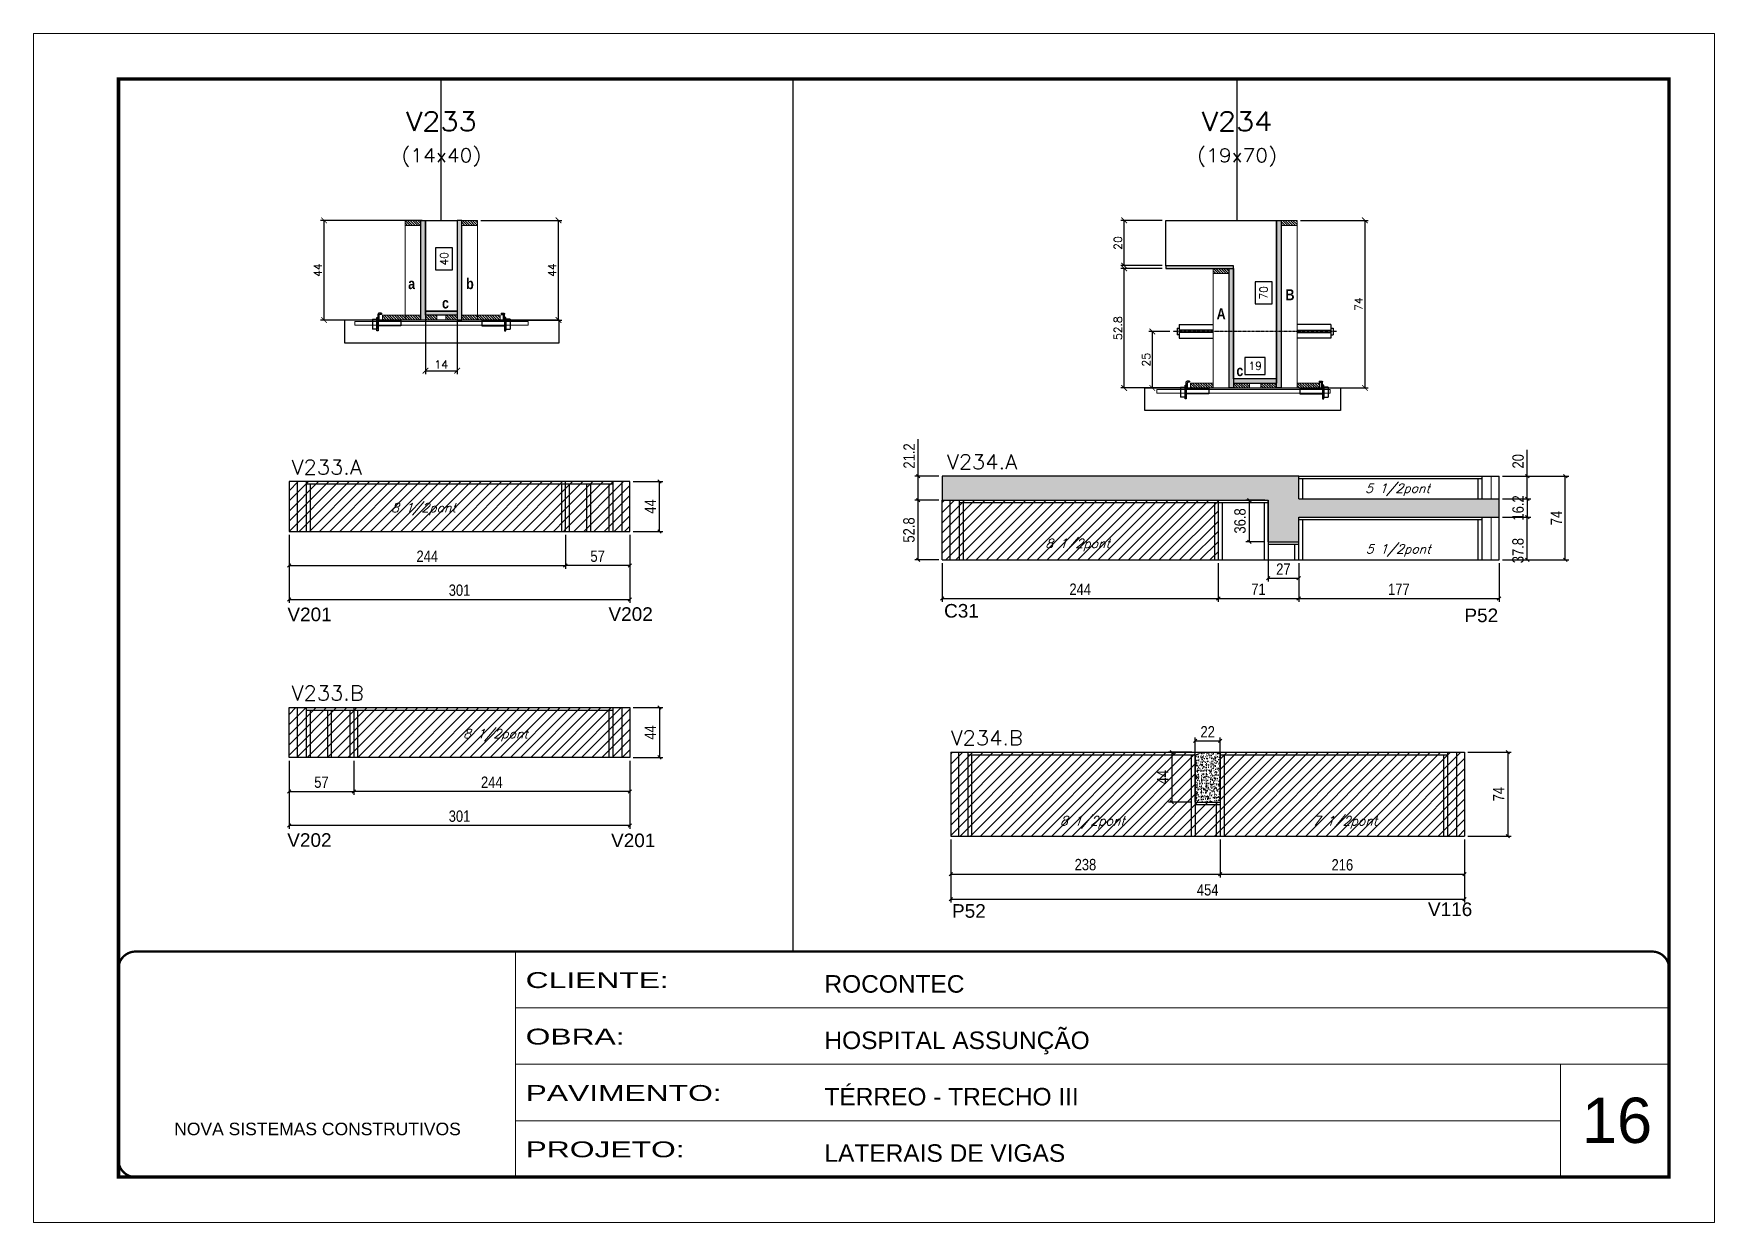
# Model space of a CAD drawing. Extents: x 137137 to 143418, y 10464 to 34486.
# Drawn here: x 141906 to 143391, y 29990 to 31040 of the extents above; entities that cross this region are included whole.
import ezdxf
from ezdxf.enums import TextEntityAlignment as Align

# ---------------------------------------------------------------- set-up
doc = ezdxf.new("R2010")
doc.units = 0
for name, pattern in [('CONTINUO', [0]), ('DASHED', [0.75, 0.5, -0.25]), ('HIDDEN', [0.375, 0.25, -0.125])]:
    doc.linetypes.add(name, pattern=pattern)
for name, color, linetype in [('5', 5, 'Continuous'), ('barrote', 251, 'Continuous'), ('COTA', 241, 'Continuous'), ('Cota Seção (2x)', 4, 'Continuous'), ('detalhes', 4, 'Continuous'), ('Painéis', 200, 'Continuous'), ('presilha', 1, 'Continuous'), ('SARR_2.2x7', 40, 'Continuous'), ('SARR_3.5x7', 81, 'Continuous'), ('TENSOR', 3, 'Continuous'), ('texto', 7, 'Continuous'), ('Texto de Titulo', 7, 'Continuous'), ('Texto Qtd Sarr', 242, 'Continuous')]:
    doc.layers.add(name, color=color, linetype=linetype)
for name, color, linetype, lineweight in [('CARIMBO', 255, 'Continuous', 9), ('CONCRETO', 251, 'Continuous', 25), ('Folhas', 255, 'Continuous', 9), ('Hachura', 251, 'Continuous', 9), ('Madeira', 126, 'Continuous', 18), ('Sarr 2.2x7', 40, 'Continuous', 9), ('SARRAFO DE PRESSAO', 251, 'DASHED', 9), ('SCO-___-LAJ', 2, 'Continuous', 0), ('Texto Seção', 7, 'Continuous', 15)]:
    doc.layers.add(name, color=color, linetype=linetype, lineweight=lineweight)
doc.styles.add('ARIAL', font='arial.ttf')
doc.styles.add('COTA TECNICA', font='techl___.ttf', dxfattribs={"height": 10})
doc.styles.add('REGUA-120', font='ROMANS.shx', dxfattribs={"height": 15})
doc.styles.add('Romans', font='romans.shx')
doc.styles.get("Standard").update_dxf_attribs({"font": 'arial.ttf'})
doc.styles.add('TECNICA', font='techb___.ttf', dxfattribs={"height": 10})
doc.styles.add('Tecnologia', font='')
doc.styles.get('Tecnologia').set_extended_font_data('Forgotten Futurist')
doc.dimstyles.new('Cota Seção (2x)', dxfattribs={"dimtxt": 7, "dimasz": 5, "dimexe": 3, "dimexo": 3, "dimgap": 2, "dimtad": 3, "dimdec": 1, "dimlfac": 0.5, "dimzin": 12, "dimdsep": 46, "dimtxsty": 'Romans', "dimblk": 'ARCHTICK', "dimcen": 0, "dimclrd": 4, "dimclre": 4, "dimclrt": 1, "dimadec": 1, "dimazin": 3, "dimtfac": 1, "dimtdec": 1, "dimtmove": 0, "dimatfit": 3, "dimldrblk": 'OBLIQUE', "dimfxl": 1, "dimtolj": 1, "dimtzin": 12, "dimarcsym": 0})
doc.dimstyles.new('Cota Seção interna', dxfattribs={"dimtxt": 7, "dimasz": 6, "dimexe": 0.18, "dimexo": 2, "dimgap": -4, "dimtad": 3, "dimdec": 1, "dimlfac": 0.5, "dimzin": 12, "dimdsep": 46, "dimtxsty": 'Romans', "dimblk": 'ARCHTICK', "dimcen": 0.09, "dimse1": 1, "dimse2": 1, "dimsd1": 1, "dimsd2": 1, "dimclrd": 180, "dimclre": 5, "dimclrt": 1, "dimadec": 0, "dimazin": 3, "dimtfac": 1, "dimtdec": 1, "dimtofl": 0, "dimtmove": 0, "dimatfit": 3, "dimldrblk": 'ARCHTICK', "dimfxl": 1, "dimtolj": 1, "dimtzin": 0, "dimarcsym": 0})
doc.dimstyles.new('PAINEL', dxfattribs={"dimtxt": 10, "dimasz": 3, "dimexe": 3, "dimexo": 3, "dimgap": 3, "dimtad": 1, "dimdec": 1, "dimzin": 12, "dimdsep": 46, "dimtxsty": 'COTA TECNICA', "dimblk1": 'OBLIQUE', "dimblk2": 'OBLIQUE', "dimsah": 1, "dimcen": 0.9, "dimclrd": 4, "dimclre": 4, "dimclrt": 240, "dimadec": 1, "dimazin": 3, "dimtfac": 1, "dimtdec": 1, "dimtmove": 0, "dimatfit": 3, "dimfxl": 1, "dimtolj": 1, "dimtzin": 12, "dimarcsym": 0})
pattern_1 = [(315, (165198.6297, 22557.407), (1.12253202, 1.12253202), [])]
pattern_2 = [(315, (165208.6297, 22557.407), (1.12253202, 1.12253202), [])]
pattern_3 = [(45, (4755, 1148.575), (-4.49012806, 4.49012806), [])]

msp = doc.modelspace()

# ---------------------------------------------------------------- texts
at = {"layer": '5', "linetype": 'Continuous'}
for s, rotation, p in [('V201', 0.00004, (142130.02, 30521.07)), ('V202', 0.00004, (142413.7, 30521.36)), ('C31', 0.00004, (142710.22, 30524.25)), ('P52', 0.00004, (143169.93, 30520.24)), ('V202', 359.99996, (142129.87, 30321.77)), ('V201', 359.99996, (142415.98, 30321.47)), ('P52', 0.00004, (142717.22, 30259.12)), ('V116', 0.00004, (143137.72, 30260.62))]:
    msp.add_text(s, height=12, rotation=rotation, dxfattribs=at).set_placement(p)
at = {"layer": 'CARIMBO', "style": 'ARIAL'}
msp.add_text('16', height=40, dxfattribs=at).set_placement((143273.65, 30060.19))
at = {"layer": 'detalhes', "style": 'TECNICA'}
for s, p in [('a', (142236.7, 30814.39)), ('b', (142287.94, 30814.38)), ('B', (143011.87, 30804.58)), ('c', (142266.61, 30797.29)), ('A', (142951.04, 30787.74)), ('c', (142968.46, 30737.55))]:
    msp.add_text(s, height=9.6, dxfattribs=at).set_placement(p)
at = {"layer": 'texto', "color": 2, "char_height": 8, "attachment_point": 5, "style": 'Romans'}
for s, insert in [('{\\Q19;\\C256;5 1/2pont}', (143110.86, 30637.19)), ('{\\Q19;\\C256;8 1/2pont}', (142250.28, 30619.99)), ('{\\Q19;\\C256;8 1/2pont}', (142828.14, 30588.39)), ('{\\Q19;\\C256;5 1/2pont}', (143111.45, 30583.59)), ('{\\Q19;\\C256;8 1/2pont}', (142313.86, 30420.39)), ('{\\Q19;\\C256;8 1/2pont}', (142841.26, 30343.39)), ('{\\Q19;\\C256;7 1/2pont}', (143064.26, 30343.39))]:
    msp.add_mtext(s, dxfattribs=dict(at, insert=insert))
at = {"layer": 'Texto Seção', "style": 'REGUA-120', "width": 1.05}
for s, p in [('V234.A', (142712.65, 30655.36)), ('V233.A', (142133.78, 30650.72)), ('V233.B', (142133.78, 30451.12)), ('V234.B', (142716.07, 30411.49))]:
    msp.add_text(s, height=13, dxfattribs=at).set_placement(p)

# ---------------------------------------------------------------- blocks, each defined once
blk = doc.blocks.new('_Oblique')
at = {"color": 0, "linetype": 'ByBlock', "lineweight": -2}
blk.add_line((-0.5, -0.5), (0.5, 0.5), dxfattribs=at)
blk = doc.blocks.new('*D177')
at = {"layer": 'COTA', "color": 4, "linetype": 'ByBlock', "lineweight": -2, "transparency": 16777216}
for p, q in [((142131.6, 30597.4), (142131.6, 30537.2)), ((142432.6, 30597.4), (142432.6, 30537.2)), ((142131.6, 30540.2), (142432.6, 30540.2))]:
    blk.add_line(p, q, dxfattribs=at)
at = {"layer": 'Defpoints', "color": 0, "linetype": 'ByBlock', "transparency": 16777216}
for p in [(142131.6, 30600.4), (142432.6, 30600.4), (142432.6, 30540.2)]:
    blk.add_point(p, dxfattribs=at)
at = {"layer": 'COTA', "color": 4, "linetype": 'ByBlock', "lineweight": -2, "transparency": 16777216, "xscale": 3, "yscale": 3, "zscale": 3, "rotation": 180}
blk.add_blockref('_Oblique', (142131.6, 30540.2), dxfattribs=at)
at = {"layer": 'COTA', "color": 4, "linetype": 'ByBlock', "lineweight": -2, "transparency": 16777216, "xscale": 3, "yscale": 3, "zscale": 3}
blk.add_blockref('_Oblique', (142432.6, 30540.2), dxfattribs=at)
at = {"layer": 'COTA', "color": 240, "linetype": 'ByBlock', "transparency": 16777216, "insert": (142282.1, 30548.4), "char_height": 10, "attachment_point": 5, "style": 'COTA TECNICA'}
blk.add_mtext('\\A1;301', dxfattribs=at)
blk = doc.blocks.new('*D178')
at = {"layer": 'COTA', "color": 4, "linetype": 'ByBlock', "lineweight": -2, "transparency": 16777216}
for p, q in [((142131.6, 30597.4), (142131.6, 30567.3)), ((142375.6, 30597.4), (142375.6, 30567.3)), ((142131.6, 30570.3), (142375.6, 30570.3))]:
    blk.add_line(p, q, dxfattribs=at)
at = {"layer": 'Defpoints', "color": 0, "linetype": 'ByBlock', "transparency": 16777216}
for p in [(142131.6, 30600.4), (142375.6, 30600.4), (142375.6, 30570.3)]:
    blk.add_point(p, dxfattribs=at)
at = {"layer": 'COTA', "color": 4, "linetype": 'ByBlock', "lineweight": -2, "transparency": 16777216, "xscale": 3, "yscale": 3, "zscale": 3, "rotation": 180}
blk.add_blockref('_Oblique', (142131.6, 30570.3), dxfattribs=at)
at = {"layer": 'COTA', "color": 4, "linetype": 'ByBlock', "lineweight": -2, "transparency": 16777216, "xscale": 3, "yscale": 3, "zscale": 3}
blk.add_blockref('_Oblique', (142375.6, 30570.3), dxfattribs=at)
at = {"layer": 'COTA', "color": 240, "linetype": 'ByBlock', "transparency": 16777216, "insert": (142253.6, 30578.4), "char_height": 10, "attachment_point": 5, "style": 'COTA TECNICA'}
blk.add_mtext('\\A1;244', dxfattribs=at)
blk = doc.blocks.new('*D179')
at = {"layer": 'COTA', "color": 4, "linetype": 'ByBlock', "lineweight": -2, "transparency": 16777216}
for p, q in [((142375.6, 30597.4), (142375.6, 30567.3)), ((142432.6, 30597.4), (142432.6, 30567.3)), ((142432.6, 30570.3), (142375.6, 30570.3))]:
    blk.add_line(p, q, dxfattribs=at)
at = {"layer": 'Defpoints', "color": 0, "linetype": 'ByBlock', "transparency": 16777216}
for p in [(142375.6, 30600.4), (142432.6, 30600.4), (142375.6, 30570.3)]:
    blk.add_point(p, dxfattribs=at)
at = {"layer": 'COTA', "color": 4, "linetype": 'ByBlock', "lineweight": -2, "transparency": 16777216, "xscale": 3, "yscale": 3, "zscale": 3, "rotation": 180}
blk.add_blockref('_Oblique', (142375.6, 30570.3), dxfattribs=at)
at = {"layer": 'COTA', "color": 4, "linetype": 'ByBlock', "lineweight": -2, "transparency": 16777216, "xscale": 3, "yscale": 3, "zscale": 3}
blk.add_blockref('_Oblique', (142432.6, 30570.3), dxfattribs=at)
at = {"layer": 'COTA', "color": 240, "linetype": 'ByBlock', "transparency": 16777216, "insert": (142404.1, 30578.4), "char_height": 10, "attachment_point": 5, "style": 'COTA TECNICA'}
blk.add_mtext('\\A1;57', dxfattribs=at)
blk = doc.blocks.new('*D180')
at = {"layer": 'COTA', "color": 4, "linetype": 'ByBlock', "lineweight": -2, "transparency": 16777216}
for p, q in [((142435.6, 30644.4), (142461.7, 30644.4)), ((142458.7, 30600.4), (142458.7, 30644.4)), ((142435.6, 30600.4), (142461.7, 30600.4))]:
    blk.add_line(p, q, dxfattribs=at)
at = {"layer": 'Defpoints', "color": 0, "linetype": 'ByBlock', "transparency": 16777216}
for p in [(142432.6, 30644.4), (142458.7, 30644.4), (142432.6, 30600.4)]:
    blk.add_point(p, dxfattribs=at)
at = {"layer": 'COTA', "color": 4, "linetype": 'ByBlock', "lineweight": -2, "transparency": 16777216, "xscale": 3, "yscale": 3, "zscale": 3}
for p, rotation in [((142458.7, 30644.4), 90), ((142458.7, 30600.4), 270)]:
    blk.add_blockref('_Oblique', p, dxfattribs=dict(at, rotation=rotation))
at = {"layer": 'COTA', "color": 240, "linetype": 'ByBlock', "transparency": 16777216, "insert": (142450.6, 30622.4), "char_height": 10, "attachment_point": 5, "rotation": 90, "style": 'COTA TECNICA'}
blk.add_mtext('\\A1;44', dxfattribs=at)
blk = doc.blocks.new('*D181')
at = {"layer": 'COTA', "color": 4, "linetype": 'ByBlock', "lineweight": -2, "transparency": 16777216}
for p, q in [((142131.6, 30397.8), (142131.6, 30337.6)), ((142432.6, 30397.8), (142432.6, 30337.6)), ((142432.6, 30340.6), (142131.6, 30340.6))]:
    blk.add_line(p, q, dxfattribs=at)
at = {"layer": 'Defpoints', "color": 0, "linetype": 'ByBlock', "transparency": 16777216}
for p in [(142131.6, 30400.8), (142432.6, 30400.8), (142131.6, 30340.6)]:
    blk.add_point(p, dxfattribs=at)
at = {"layer": 'COTA', "color": 4, "linetype": 'ByBlock', "lineweight": -2, "transparency": 16777216, "xscale": 3, "yscale": 3, "zscale": 3, "rotation": 180}
blk.add_blockref('_Oblique', (142131.6, 30340.6), dxfattribs=at)
at = {"layer": 'COTA', "color": 4, "linetype": 'ByBlock', "lineweight": -2, "transparency": 16777216, "xscale": 3, "yscale": 3, "zscale": 3}
blk.add_blockref('_Oblique', (142432.6, 30340.6), dxfattribs=at)
at = {"layer": 'COTA', "color": 240, "linetype": 'ByBlock', "transparency": 16777216, "insert": (142282.1, 30348.8), "char_height": 10, "attachment_point": 5, "style": 'COTA TECNICA'}
blk.add_mtext('\\A1;301', dxfattribs=at)
blk = doc.blocks.new('*D182')
at = {"layer": 'COTA', "color": 4, "linetype": 'ByBlock', "lineweight": -2, "transparency": 16777216}
for p, q in [((142188.6, 30397.8), (142188.6, 30367.7)), ((142432.6, 30397.8), (142432.6, 30367.7)), ((142432.6, 30370.7), (142188.6, 30370.7))]:
    blk.add_line(p, q, dxfattribs=at)
at = {"layer": 'Defpoints', "color": 0, "linetype": 'ByBlock', "transparency": 16777216}
for p in [(142188.6, 30400.8), (142432.6, 30400.8), (142188.6, 30370.7)]:
    blk.add_point(p, dxfattribs=at)
at = {"layer": 'COTA', "color": 4, "linetype": 'ByBlock', "lineweight": -2, "transparency": 16777216, "xscale": 3, "yscale": 3, "zscale": 3, "rotation": 180}
blk.add_blockref('_Oblique', (142188.6, 30370.7), dxfattribs=at)
at = {"layer": 'COTA', "color": 4, "linetype": 'ByBlock', "lineweight": -2, "transparency": 16777216, "xscale": 3, "yscale": 3, "zscale": 3}
blk.add_blockref('_Oblique', (142432.6, 30370.7), dxfattribs=at)
at = {"layer": 'COTA', "color": 240, "linetype": 'ByBlock', "transparency": 16777216, "insert": (142310.6, 30378.8), "char_height": 10, "attachment_point": 5, "style": 'COTA TECNICA'}
blk.add_mtext('\\A1;244', dxfattribs=at)
blk = doc.blocks.new('*D183')
at = {"layer": 'COTA', "color": 4, "linetype": 'ByBlock', "lineweight": -2, "transparency": 16777216}
for p, q in [((142131.6, 30397.8), (142131.6, 30367.7)), ((142188.6, 30397.8), (142188.6, 30367.7)), ((142131.6, 30370.7), (142188.6, 30370.7))]:
    blk.add_line(p, q, dxfattribs=at)
at = {"layer": 'Defpoints', "color": 0, "linetype": 'ByBlock', "transparency": 16777216}
for p in [(142131.6, 30400.8), (142188.6, 30400.8), (142188.6, 30370.7)]:
    blk.add_point(p, dxfattribs=at)
at = {"layer": 'COTA', "color": 4, "linetype": 'ByBlock', "lineweight": -2, "transparency": 16777216, "xscale": 3, "yscale": 3, "zscale": 3, "rotation": 180}
blk.add_blockref('_Oblique', (142131.6, 30370.7), dxfattribs=at)
at = {"layer": 'COTA', "color": 4, "linetype": 'ByBlock', "lineweight": -2, "transparency": 16777216, "xscale": 3, "yscale": 3, "zscale": 3}
blk.add_blockref('_Oblique', (142188.6, 30370.7), dxfattribs=at)
at = {"layer": 'COTA', "color": 240, "linetype": 'ByBlock', "transparency": 16777216, "insert": (142160.1, 30378.8), "char_height": 10, "attachment_point": 5, "style": 'COTA TECNICA'}
blk.add_mtext('\\A1;57', dxfattribs=at)
blk = doc.blocks.new('*D184')
at = {"layer": 'COTA', "color": 4, "linetype": 'ByBlock', "lineweight": -2, "transparency": 16777216}
for p, q in [((142435.6, 30444.8), (142461.7, 30444.8)), ((142458.7, 30444.8), (142458.7, 30400.8)), ((142435.6, 30400.8), (142461.7, 30400.8))]:
    blk.add_line(p, q, dxfattribs=at)
at = {"layer": 'Defpoints', "color": 0, "linetype": 'ByBlock', "transparency": 16777216}
for p in [(142432.6, 30444.8), (142432.6, 30400.8), (142458.7, 30400.8)]:
    blk.add_point(p, dxfattribs=at)
at = {"layer": 'COTA', "color": 4, "linetype": 'ByBlock', "lineweight": -2, "transparency": 16777216, "xscale": 3, "yscale": 3, "zscale": 3}
for p, rotation in [((142458.7, 30444.8), 90), ((142458.7, 30400.8), 270)]:
    blk.add_blockref('_Oblique', p, dxfattribs=dict(at, rotation=rotation))
at = {"layer": 'COTA', "color": 240, "linetype": 'ByBlock', "transparency": 16777216, "insert": (142450.6, 30422.8), "char_height": 10, "attachment_point": 5, "rotation": 90, "style": 'COTA TECNICA'}
blk.add_mtext('\\A1;44', dxfattribs=at)
blk = doc.blocks.new('_ArchTick')
at = {"color": 0, "linetype": 'ByBlock', "const_width": 0.15}
blk.add_lwpolyline([(-0.5, -0.5), (0.5, 0.5)], dxfattribs=at)
blk = doc.blocks.new('*D37')
at = {"layer": 'COTA', "color": 4, "lineweight": -2, "transparency": 16777216}
for p, q in [((142249, 30875.1), (142159.4, 30875.1)), ((142162.4, 30787.1), (142162.4, 30875.1)), ((142211, 30787.1), (142159.4, 30787.1))]:
    blk.add_line(p, q, dxfattribs=at)
at = {"layer": 'Defpoints', "color": 0, "transparency": 16777216}
for p in [(142162.4, 30875.1), (142252, 30875.1), (142214, 30787.1)]:
    blk.add_point(p, dxfattribs=at)
at = {"layer": 'COTA', "color": 4, "lineweight": -2, "transparency": 16777216, "xscale": 5, "yscale": 5, "zscale": 5}
for p, rotation in [((142162.4, 30875.1), 90), ((142162.4, 30787.1), 270)]:
    blk.add_blockref('_ArchTick', p, dxfattribs=dict(at, rotation=rotation))
at = {"layer": 'COTA', "color": 1, "transparency": 16777216, "insert": (142156.9, 30831.1), "char_height": 7, "attachment_point": 5, "rotation": 90, "style": 'Romans'}
blk.add_mtext('\\A1;44', dxfattribs=at)
blk = doc.blocks.new('*D38')
at = {"layer": 'COTA', "color": 4, "lineweight": -2, "transparency": 16777216}
for p, q in [((142301, 30875.1), (142372.5, 30875.1)), ((142369.5, 30787.1), (142369.5, 30875.1)), ((142321, 30787.1), (142372.5, 30787.1))]:
    blk.add_line(p, q, dxfattribs=at)
at = {"layer": 'Defpoints', "color": 0, "transparency": 16777216}
for p in [(142298, 30875.1), (142369.5, 30875.1), (142318, 30787.1)]:
    blk.add_point(p, dxfattribs=at)
at = {"layer": 'COTA', "color": 4, "lineweight": -2, "transparency": 16777216, "xscale": 5, "yscale": 5, "zscale": 5}
for p, rotation in [((142369.5, 30875.1), 90), ((142369.5, 30787.1), 270)]:
    blk.add_blockref('_ArchTick', p, dxfattribs=dict(at, rotation=rotation))
at = {"layer": 'COTA', "color": 1, "transparency": 16777216, "insert": (142364, 30831.1), "char_height": 7, "attachment_point": 5, "rotation": 90, "style": 'Romans'}
blk.add_mtext('\\A1;44', dxfattribs=at)
blk = doc.blocks.new('*D39')
at = {"layer": 'Cota Seção (2x)', "color": 180, "lineweight": -2, "transparency": 16777216}
for p, q in [((142276, 30850.7), (142261, 30850.7)), ((142261, 30850.7), (142261, 30831.4)), ((142276, 30831.4), (142276, 30850.7)), ((142261, 30831.4), (142276, 30831.4))]:
    blk.add_line(p, q, dxfattribs=at)
at = {"layer": 'Defpoints', "color": 0, "transparency": 16777216}
for p in [(142280, 30875.1), (142280, 30875.1), (142280, 30795.1)]:
    blk.add_point(p, dxfattribs=at)
at = {"layer": 'Cota Seção (2x)', "color": 1, "transparency": 16777216, "insert": (142268.5, 30841.1), "char_height": 7, "attachment_point": 5, "rotation": 90, "style": 'Romans'}
blk.add_mtext('\\A1;40', dxfattribs=at)
blk = doc.blocks.new('titulo1')
at = {"layer": 'Defpoints', "color": 252, "linetype": 'HIDDEN', "ltscale": 2}
blk.add_line((0, 0), (0, 125), dxfattribs=at)
at = {"layer": 'Defpoints', "style": 'Romans', "oblique": 15}
blk.add_attdef('FOLHA', text='', height=10, dxfattribs=at).set_placement((0, 15.6), align=Align.MIDDLE_CENTER)
at = {"layer": 'Texto Qtd Sarr', "color": 3, "style": 'Romans', "oblique": 15}
for tag, height, p in [('TITULO', 17, (0, 71.4)), ('SEÇÃO', 12, (0, 41.5))]:
    blk.add_attdef(tag, text='', height=height, dxfattribs=at).set_placement(p, align=Align.MIDDLE_CENTER)
blk = doc.blocks.new('PRESILHA METÁLICA 1')
at = {"layer": 'presilha'}
for p, q in [((0, 13), (6, 13)), ((0, 13), (0, 0)), ((6, 0), (0, 0)), ((6, 15.5), (7.5, 15.5)), ((6, -2.5), (6, 15.5)), ((6, 13), (6, 0)), ((7.5, 10.6), (7.5, 19.9)), ((7.5, 15.5), (7.5, -2.5)), ((37.5, 4.1), (7.5, 4.1)), ((12, 21), (8.6, 21)), ((9, 11.6), (9, 18.9)), ((12, 19.5), (9.6, 19.5)), ((37.5, 11), (9.6, 11)), ((12, 21), (12, 19.5)), ((37.5, 11), (37.5, 4.1)), ((7.5, -2.5), (6, -2.5))]:
    blk.add_line(p, q, dxfattribs=at)
for centre, radius, start, end in [((8.6, 19.9), 1.14, 90, 180), ((9.6, 18.9), 0.57, 90, 180), ((9.6, 11.6), 0.57, 180, 270)]:
    blk.add_arc(centre, radius, start, end, dxfattribs=at)
blk = doc.blocks.new('*D40')
at = {"layer": 'COTA', "color": 4, "lineweight": -2, "transparency": 16777216}
for p, q in [((142252, 30788.5), (142252, 30739.3)), ((142280, 30788.5), (142280, 30739.3)), ((142252, 30742.3), (142280, 30742.3))]:
    blk.add_line(p, q, dxfattribs=at)
at = {"layer": 'Defpoints', "color": 0, "transparency": 16777216}
for p in [(142252, 30791.5), (142280, 30791.5), (142280, 30742.3)]:
    blk.add_point(p, dxfattribs=at)
at = {"layer": 'COTA', "color": 4, "lineweight": -2, "transparency": 16777216, "xscale": 5, "yscale": 5, "zscale": 5, "rotation": 180}
blk.add_blockref('_ArchTick', (142252, 30742.3), dxfattribs=at)
at = {"layer": 'COTA', "color": 4, "lineweight": -2, "transparency": 16777216, "xscale": 5, "yscale": 5, "zscale": 5}
blk.add_blockref('_ArchTick', (142280, 30742.3), dxfattribs=at)
at = {"layer": 'COTA', "color": 1, "transparency": 16777216, "insert": (142266, 30747.8), "char_height": 7, "attachment_point": 5, "style": 'Romans'}
blk.add_mtext('\\A1;14', dxfattribs=at)
blk = doc.blocks.new('9999999999')
at = {"color": 30, "linetype": 'CONTINUO'}
for p, q in [((98564.6, 34230.2), (98564.6, 34429.4)), ((98564.6, 34379.6), (99584, 34379.6)), ((98564.6, 34329.8), (99488, 34329.8)), ((99584, 34329.8), (99488, 34329.8)), ((99488, 34329.8), (99488, 34230.2)), ((98564.6, 34280), (99488, 34280))]:
    blk.add_line(p, q, dxfattribs=at)
at = {"color": 30, "linetype": 'CONTINUO', "const_width": 2}
blk.add_lwpolyline([(99584, 34230.2), (99584, 34414.4, 0.414214), (99569, 34429.4), (98229, 34429.4, 0.414214), (98214, 34414.4), (98214, 34245.2, 0.414214), (98229, 34230.2), (99584, 34230.2)], format="xyb", dxfattribs=at)
at = {"layer": 'Folhas'}
blk.add_lwpolyline([(98139, 34190.2), (99624, 34190.2), (99624, 35240.2), (98139, 35240.2)], close=True, dxfattribs=at)
at = {"layer": 'Folhas', "color": 30, "const_width": 3}
blk.add_lwpolyline([(98214, 34230.2), (99584, 34230.2), (99584, 35200.2), (98214, 35200.2)], close=True, dxfattribs=at)
at = {"color": 7, "linetype": 'Continuous', "ltscale": 5, "style": 'ARIAL'}
for s, height, p in [('ROCONTEC', 15.48, (98837.7, 34393.1)), ('HOSPITAL ASSUNÇÃO', 15.483, (98837.7, 34343.3)), ('TÉRREO - TRECHO III', 15.483, (98837.7, 34293.5)), ('NOVA SISTEMAS CONSTRUTIVOS', 11.059, (98263.2, 34267.2)), ('LATERAIS DE VIGAS', 15.483, (98837.7, 34243.7))]:
    blk.add_text(s, height=height, dxfattribs=at).set_placement(p)
at = {"layer": 'Folhas', "color": 7, "style": 'Tecnologia', "width": 1.5}
for s, p in [('CLIENTE:', (98573.7, 34397.2)), ('OBRA:', (98573.7, 34347.3)), ('PAVIMENTO:', (98573.7, 34297.5)), ('PROJETO:', (98573.7, 34247.7))]:
    blk.add_text(s, height=14, dxfattribs=at).set_placement(p)
blk = doc.blocks.new('*D13')
at = {"layer": 'COTA', "color": 4, "lineweight": -2, "transparency": 16777216}
for p, q in [((142903, 30832.7), (142866.3, 30832.7)), ((142869.3, 30727.1), (142869.3, 30832.7)), ((142920.6, 30727.1), (142866.3, 30727.1))]:
    blk.add_line(p, q, dxfattribs=at)
at = {"layer": 'Defpoints', "color": 0, "transparency": 16777216}
for p in [(142869.3, 30832.7), (142906, 30832.7), (142923.6, 30727.1)]:
    blk.add_point(p, dxfattribs=at)
at = {"layer": 'COTA', "color": 4, "lineweight": -2, "transparency": 16777216, "xscale": 5, "yscale": 5, "zscale": 5}
for p, rotation in [((142869.3, 30832.7), 90), ((142869.3, 30727.1), 270)]:
    blk.add_blockref('_ArchTick', p, dxfattribs=dict(at, rotation=rotation))
at = {"layer": 'COTA', "color": 1, "transparency": 16777216, "insert": (142863.8, 30779.9), "char_height": 7, "attachment_point": 5, "rotation": 90, "style": 'Romans'}
blk.add_mtext('\\A1;52.8', dxfattribs=at)
blk = doc.blocks.new('*D14')
at = {"layer": 'COTA', "color": 4, "lineweight": -2, "transparency": 16777216}
for p, q in [((142903, 30875.1), (142866.3, 30875.1)), ((142869.3, 30835.1), (142869.3, 30875.1)), ((142903, 30835.1), (142866.3, 30835.1))]:
    blk.add_line(p, q, dxfattribs=at)
at = {"layer": 'Defpoints', "color": 0, "transparency": 16777216}
for p in [(142869.3, 30875.1), (142906, 30875.1), (142906, 30835.1)]:
    blk.add_point(p, dxfattribs=at)
at = {"layer": 'COTA', "color": 4, "lineweight": -2, "transparency": 16777216, "xscale": 5, "yscale": 5, "zscale": 5}
for p, rotation in [((142869.3, 30875.1), 90), ((142869.3, 30835.1), 270)]:
    blk.add_blockref('_ArchTick', p, dxfattribs=dict(at, rotation=rotation))
at = {"layer": 'COTA', "color": 1, "transparency": 16777216, "insert": (142863.8, 30855.1), "char_height": 7, "attachment_point": 5, "rotation": 90, "style": 'Romans'}
blk.add_mtext('\\A1;20', dxfattribs=at)
blk = doc.blocks.new('*D15')
at = {"layer": 'Cota Seção (2x)', "color": 180, "lineweight": -2, "transparency": 16777216}
for p, q in [((143000, 30820.7), (142985, 30820.7)), ((142985, 30820.7), (142985, 30801.4)), ((143000, 30801.4), (143000, 30820.7)), ((142985, 30801.4), (143000, 30801.4))]:
    blk.add_line(p, q, dxfattribs=at)
at = {"layer": 'Defpoints', "color": 0, "transparency": 16777216}
for p in [(142966, 30875.1), (143004, 30875.1), (142966, 30735.1)]:
    blk.add_point(p, dxfattribs=at)
at = {"layer": 'Cota Seção (2x)', "color": 1, "transparency": 16777216, "insert": (142992.5, 30811.1), "char_height": 7, "attachment_point": 5, "rotation": 90, "style": 'Romans'}
blk.add_mtext('\\A1;70', dxfattribs=at)
blk = doc.blocks.new('*D16')
at = {"layer": 'Cota Seção (2x)', "color": 180, "lineweight": -2, "transparency": 16777216}
for p, q in [((142994, 30754.1), (142976, 30754.1)), ((142976, 30754.1), (142976, 30739.1)), ((142994, 30739.1), (142994, 30754.1)), ((142976, 30739.1), (142994, 30739.1))]:
    blk.add_line(p, q, dxfattribs=at)
at = {"layer": 'Defpoints', "color": 0, "transparency": 16777216}
for p in [(142966, 30735.1), (142966, 30727.1), (143004, 30727.1)]:
    blk.add_point(p, dxfattribs=at)
at = {"layer": 'Cota Seção (2x)', "color": 1, "transparency": 16777216, "insert": (142985, 30746.6), "char_height": 7, "attachment_point": 5, "style": 'Romans'}
blk.add_mtext('\\A1;19', dxfattribs=at)
blk = doc.blocks.new('*D95')
at = {"layer": 'COTA', "color": 4, "lineweight": -2, "transparency": 16777216}
for p, q in [((143025, 30875.1), (143085, 30875.1)), ((143082, 30875.1), (143082, 30727.1)), ((143025, 30727.1), (143085, 30727.1))]:
    blk.add_line(p, q, dxfattribs=at)
at = {"layer": 'Defpoints', "color": 0, "transparency": 16777216}
for p in [(143022, 30875.1), (143022, 30727.1), (143082, 30727.1)]:
    blk.add_point(p, dxfattribs=at)
at = {"layer": 'COTA', "color": 4, "lineweight": -2, "transparency": 16777216, "xscale": 5, "yscale": 5, "zscale": 5}
for p, rotation in [((143082, 30875.1), 90), ((143082, 30727.1), 270)]:
    blk.add_blockref('_ArchTick', p, dxfattribs=dict(at, rotation=rotation))
at = {"layer": 'COTA', "color": 1, "transparency": 16777216, "insert": (143076.5, 30801.1), "char_height": 7, "attachment_point": 5, "rotation": 90, "style": 'Romans'}
blk.add_mtext('\\A1;74', dxfattribs=at)
blk = doc.blocks.new('*D87')
at = {"layer": 'COTA', "color": 4, "lineweight": -2, "transparency": 16777216}
for p, q in [((142909.7, 30777), (142891.2, 30777)), ((142894.2, 30777), (142894.2, 30727.1)), ((142909.7, 30727.1), (142891.2, 30727.1))]:
    blk.add_line(p, q, dxfattribs=at)
at = {"layer": 'Defpoints', "color": 0, "transparency": 16777216}
for p in [(142912.7, 30777), (142894.2, 30727.1), (142912.7, 30727.1)]:
    blk.add_point(p, dxfattribs=at)
at = {"layer": 'COTA', "color": 4, "lineweight": -2, "transparency": 16777216, "xscale": 5, "yscale": 5, "zscale": 5}
for p, rotation in [((142894.2, 30777), 90), ((142894.2, 30727.1), 270)]:
    blk.add_blockref('_ArchTick', p, dxfattribs=dict(at, rotation=rotation))
at = {"layer": 'COTA', "color": 1, "transparency": 16777216, "insert": (142888.7, 30752), "char_height": 7, "attachment_point": 5, "rotation": 90, "style": 'Romans'}
blk.add_mtext('\\A1;25', dxfattribs=at)
blk = doc.blocks.new('*D88')
at = {"layer": 'COTA', "color": 4, "linetype": 'ByBlock', "lineweight": -2, "transparency": 16777216}
for p, q in [((142708.5, 30572.2), (142708.5, 30538.2)), ((142952.5, 30572.2), (142952.5, 30538.2)), ((142708.5, 30541.2), (142952.5, 30541.2))]:
    blk.add_line(p, q, dxfattribs=at)
at = {"layer": 'Defpoints', "color": 0, "linetype": 'ByBlock', "transparency": 16777216}
for p in [(142708.5, 30575.2), (142952.5, 30575.2), (142952.5, 30541.2)]:
    blk.add_point(p, dxfattribs=at)
at = {"layer": 'COTA', "color": 4, "linetype": 'ByBlock', "lineweight": -2, "transparency": 16777216, "xscale": 3, "yscale": 3, "zscale": 3, "rotation": 180}
blk.add_blockref('_Oblique', (142708.5, 30541.2), dxfattribs=at)
at = {"layer": 'COTA', "color": 4, "linetype": 'ByBlock', "lineweight": -2, "transparency": 16777216, "xscale": 3, "yscale": 3, "zscale": 3}
blk.add_blockref('_Oblique', (142952.5, 30541.2), dxfattribs=at)
at = {"layer": 'COTA', "color": 240, "linetype": 'ByBlock', "transparency": 16777216, "insert": (142830.5, 30549.3), "char_height": 10, "attachment_point": 5, "style": 'COTA TECNICA'}
blk.add_mtext('\\A1;244', dxfattribs=at)
blk = doc.blocks.new('*D89')
at = {"layer": 'COTA', "color": 4, "linetype": 'ByBlock', "lineweight": -2, "transparency": 16777216}
for p, q in [((142952.5, 30572.2), (142952.5, 30538.2)), ((143023.5, 30572.2), (143023.5, 30538.2)), ((142952.5, 30541.2), (143023.5, 30541.2))]:
    blk.add_line(p, q, dxfattribs=at)
at = {"layer": 'Defpoints', "color": 0, "linetype": 'ByBlock', "transparency": 16777216}
for p in [(142952.5, 30575.2), (143023.5, 30575.2), (143023.5, 30541.2)]:
    blk.add_point(p, dxfattribs=at)
at = {"layer": 'COTA', "color": 4, "linetype": 'ByBlock', "lineweight": -2, "transparency": 16777216, "xscale": 3, "yscale": 3, "zscale": 3, "rotation": 180}
blk.add_blockref('_Oblique', (142952.5, 30541.2), dxfattribs=at)
at = {"layer": 'COTA', "color": 4, "linetype": 'ByBlock', "lineweight": -2, "transparency": 16777216, "xscale": 3, "yscale": 3, "zscale": 3}
blk.add_blockref('_Oblique', (143023.5, 30541.2), dxfattribs=at)
at = {"layer": 'COTA', "color": 240, "linetype": 'ByBlock', "transparency": 16777216, "insert": (142988, 30549.3), "char_height": 10, "attachment_point": 5, "style": 'COTA TECNICA'}
blk.add_mtext('\\A1;71', dxfattribs=at)
blk = doc.blocks.new('*D90')
at = {"layer": 'COTA', "color": 4, "linetype": 'ByBlock', "lineweight": -2, "transparency": 16777216}
for p, q in [((142929.1, 30405.3), (142908.5, 30405.3)), ((142911.5, 30405.3), (142911.5, 30361.3)), ((142929.1, 30361.3), (142908.5, 30361.3))]:
    blk.add_line(p, q, dxfattribs=at)
at = {"layer": 'Defpoints', "color": 0, "linetype": 'ByBlock', "transparency": 16777216}
for p in [(142932.1, 30405.3), (142911.5, 30361.3), (142932.1, 30361.3)]:
    blk.add_point(p, dxfattribs=at)
at = {"layer": 'COTA', "color": 4, "linetype": 'ByBlock', "lineweight": -2, "transparency": 16777216, "xscale": 3, "yscale": 3, "zscale": 3}
for p, rotation in [((142911.5, 30405.3), 90), ((142911.5, 30361.3), 270)]:
    blk.add_blockref('_Oblique', p, dxfattribs=dict(at, rotation=rotation))
at = {"layer": 'COTA', "color": 240, "linetype": 'ByBlock', "transparency": 16777216, "insert": (142903.4, 30383.3), "char_height": 10, "attachment_point": 5, "rotation": 90, "style": 'COTA TECNICA'}
blk.add_mtext('\\A1;44', dxfattribs=at)
blk = doc.blocks.new('*D91')
at = {"layer": 'COTA', "color": 4, "linetype": 'ByBlock', "lineweight": -2, "transparency": 16777216}
for p, q in [((142932.1, 30364.3), (142932.1, 30418.4)), ((142932.1, 30415.4), (142954.1, 30415.4)), ((142954.1, 30364.3), (142954.1, 30418.4))]:
    blk.add_line(p, q, dxfattribs=at)
at = {"layer": 'Defpoints', "color": 0, "linetype": 'ByBlock', "transparency": 16777216}
for p in [(142954.1, 30415.4), (142932.1, 30361.3), (142954.1, 30361.3)]:
    blk.add_point(p, dxfattribs=at)
at = {"layer": 'COTA', "color": 4, "linetype": 'ByBlock', "lineweight": -2, "transparency": 16777216, "xscale": 3, "yscale": 3, "zscale": 3, "rotation": 180}
blk.add_blockref('_Oblique', (142932.1, 30415.4), dxfattribs=at)
at = {"layer": 'COTA', "color": 4, "linetype": 'ByBlock', "lineweight": -2, "transparency": 16777216, "xscale": 3, "yscale": 3, "zscale": 3}
blk.add_blockref('_Oblique', (142954.1, 30415.4), dxfattribs=at)
at = {"layer": 'COTA', "color": 240, "linetype": 'ByBlock', "transparency": 16777216, "insert": (142943.1, 30423.4), "char_height": 10, "attachment_point": 5, "style": 'COTA TECNICA'}
blk.add_mtext('\\A1;22', dxfattribs=at)
blk = doc.blocks.new('*D92')
at = {"layer": 'COTA', "color": 4, "linetype": 'ByBlock', "lineweight": -2, "transparency": 16777216}
for p, q in [((143173.1, 30405.3), (143211.2, 30405.3)), ((143208.2, 30405.3), (143208.2, 30331.3)), ((143173.1, 30331.3), (143211.2, 30331.3))]:
    blk.add_line(p, q, dxfattribs=at)
at = {"layer": 'Defpoints', "color": 0, "linetype": 'ByBlock', "transparency": 16777216}
for p in [(143170.1, 30405.3), (143170.1, 30331.3), (143208.2, 30331.3)]:
    blk.add_point(p, dxfattribs=at)
at = {"layer": 'COTA', "color": 4, "linetype": 'ByBlock', "lineweight": -2, "transparency": 16777216, "xscale": 3, "yscale": 3, "zscale": 3}
for p, rotation in [((143208.2, 30405.3), 90), ((143208.2, 30331.3), 270)]:
    blk.add_blockref('_Oblique', p, dxfattribs=dict(at, rotation=rotation))
at = {"layer": 'COTA', "color": 240, "linetype": 'ByBlock', "transparency": 16777216, "insert": (143200.2, 30368.3), "char_height": 10, "attachment_point": 5, "rotation": 90, "style": 'COTA TECNICA'}
blk.add_mtext('\\A1;74', dxfattribs=at)
blk = doc.blocks.new('*D93')
at = {"layer": 'COTA', "color": 4, "linetype": 'ByBlock', "lineweight": -2, "transparency": 16777216}
for p, q in [((142716.1, 30328.3), (142716.1, 30294.7)), ((142954.1, 30328.3), (142954.1, 30294.7)), ((142716.1, 30297.7), (142954.1, 30297.7))]:
    blk.add_line(p, q, dxfattribs=at)
at = {"layer": 'Defpoints', "color": 0, "linetype": 'ByBlock', "transparency": 16777216}
for p in [(142716.1, 30331.3), (142954.1, 30331.3), (142954.1, 30297.7)]:
    blk.add_point(p, dxfattribs=at)
at = {"layer": 'COTA', "color": 4, "linetype": 'ByBlock', "lineweight": -2, "transparency": 16777216, "xscale": 3, "yscale": 3, "zscale": 3, "rotation": 180}
blk.add_blockref('_Oblique', (142716.1, 30297.7), dxfattribs=at)
at = {"layer": 'COTA', "color": 4, "linetype": 'ByBlock', "lineweight": -2, "transparency": 16777216, "xscale": 3, "yscale": 3, "zscale": 3}
blk.add_blockref('_Oblique', (142954.1, 30297.7), dxfattribs=at)
at = {"layer": 'COTA', "color": 240, "linetype": 'ByBlock', "transparency": 16777216, "insert": (142835.1, 30306), "char_height": 10, "attachment_point": 5, "style": 'COTA TECNICA'}
blk.add_mtext('\\A1;238', dxfattribs=at)
blk = doc.blocks.new('*D94')
at = {"layer": 'COTA', "color": 4, "linetype": 'ByBlock', "lineweight": -2, "transparency": 16777216}
for p, q in [((142954.1, 30328.3), (142954.1, 30294.7)), ((143170.1, 30328.3), (143170.1, 30294.7)), ((142954.1, 30297.7), (143170.1, 30297.7))]:
    blk.add_line(p, q, dxfattribs=at)
at = {"layer": 'Defpoints', "color": 0, "linetype": 'ByBlock', "transparency": 16777216}
for p in [(142954.1, 30331.3), (143170.1, 30331.3), (143170.1, 30297.7)]:
    blk.add_point(p, dxfattribs=at)
at = {"layer": 'COTA', "color": 4, "linetype": 'ByBlock', "lineweight": -2, "transparency": 16777216, "xscale": 3, "yscale": 3, "zscale": 3, "rotation": 180}
blk.add_blockref('_Oblique', (142954.1, 30297.7), dxfattribs=at)
at = {"layer": 'COTA', "color": 4, "linetype": 'ByBlock', "lineweight": -2, "transparency": 16777216, "xscale": 3, "yscale": 3, "zscale": 3}
blk.add_blockref('_Oblique', (143170.1, 30297.7), dxfattribs=at)
at = {"layer": 'COTA', "color": 240, "linetype": 'ByBlock', "transparency": 16777216, "insert": (143062.1, 30305.8), "char_height": 10, "attachment_point": 5, "style": 'COTA TECNICA'}
blk.add_mtext('\\A1;216', dxfattribs=at)
blk = doc.blocks.new('*D5569')
at = {"layer": 'COTA', "color": 4, "lineweight": -2, "ltscale": 25, "transparency": 16777216}
for p, q in [((142705.5, 30628), (142684.3, 30628)), ((142687.3, 30575.2), (142687.3, 30628)), ((142705.5, 30575.2), (142684.3, 30575.2))]:
    blk.add_line(p, q, dxfattribs=at)
at = {"layer": 'Defpoints', "color": 0, "ltscale": 25, "transparency": 16777216}
for p in [(142687.3, 30628), (142708.5, 30628), (142708.5, 30575.2)]:
    blk.add_point(p, dxfattribs=at)
at = {"layer": 'COTA', "color": 4, "lineweight": -2, "ltscale": 25, "transparency": 16777216, "xscale": 3, "yscale": 3, "zscale": 3}
for p, rotation in [((142687.3, 30628), 90), ((142687.3, 30575.2), 270)]:
    blk.add_blockref('_Oblique', p, dxfattribs=dict(at, rotation=rotation))
at = {"layer": 'COTA', "color": 240, "ltscale": 25, "transparency": 16777216, "insert": (142679.2, 30601.6), "char_height": 10, "attachment_point": 5, "rotation": 90, "style": 'COTA TECNICA'}
blk.add_mtext('\\A1;52.8', dxfattribs=at)
blk = doc.blocks.new('*D5570')
at = {"layer": 'COTA', "color": 4, "lineweight": -2, "ltscale": 25, "transparency": 16777216}
for p, q in [((142687.3, 30649.2), (142687.3, 30681.9)), ((142705.5, 30649.2), (142684.3, 30649.2)), ((142687.3, 30628), (142687.3, 30649.2)), ((142705.5, 30628), (142684.3, 30628))]:
    blk.add_line(p, q, dxfattribs=at)
at = {"layer": 'Defpoints', "color": 0, "ltscale": 25, "transparency": 16777216}
for p in [(142687.3, 30649.2), (142708.5, 30649.2), (142708.5, 30628)]:
    blk.add_point(p, dxfattribs=at)
at = {"layer": 'COTA', "color": 4, "lineweight": -2, "ltscale": 25, "transparency": 16777216, "xscale": 3, "yscale": 3, "zscale": 3}
for p, rotation in [((142687.3, 30649.2), 90), ((142687.3, 30628), 270)]:
    blk.add_blockref('_Oblique', p, dxfattribs=dict(at, rotation=rotation))
at = {"layer": 'COTA', "color": 240, "ltscale": 25, "transparency": 16777216, "insert": (142679.3, 30667), "char_height": 10, "attachment_point": 5, "rotation": 90, "style": 'COTA TECNICA'}
blk.add_mtext('\\A1;21.2', dxfattribs=at)
blk = doc.blocks.new('*D5571')
at = {"layer": 'COTA', "color": 4, "lineweight": -2, "ltscale": 25, "transparency": 16777216}
for p, q in [((143023.5, 30572.2), (143023.5, 30538.2)), ((143200.5, 30572.2), (143200.5, 30538.2)), ((143023.5, 30541.2), (143200.5, 30541.2))]:
    blk.add_line(p, q, dxfattribs=at)
at = {"layer": 'Defpoints', "color": 0, "ltscale": 25, "transparency": 16777216}
for p in [(143023.5, 30575.2), (143200.5, 30575.2), (143200.5, 30541.2)]:
    blk.add_point(p, dxfattribs=at)
at = {"layer": 'COTA', "color": 4, "lineweight": -2, "ltscale": 25, "transparency": 16777216, "xscale": 3, "yscale": 3, "zscale": 3, "rotation": 180}
blk.add_blockref('_Oblique', (143023.5, 30541.2), dxfattribs=at)
at = {"layer": 'COTA', "color": 4, "lineweight": -2, "ltscale": 25, "transparency": 16777216, "xscale": 3, "yscale": 3, "zscale": 3}
blk.add_blockref('_Oblique', (143200.5, 30541.2), dxfattribs=at)
at = {"layer": 'COTA', "color": 240, "ltscale": 25, "transparency": 16777216, "insert": (143112, 30549.3), "char_height": 10, "attachment_point": 5, "style": 'COTA TECNICA'}
blk.add_mtext('\\A1;177', dxfattribs=at)
blk = doc.blocks.new('*D5572')
at = {"layer": 'COTA', "color": 4, "lineweight": -2, "ltscale": 25, "transparency": 16777216}
for p, q in [((143203.5, 30613), (143228.5, 30613)), ((143225.5, 30575.2), (143225.5, 30613)), ((143203.5, 30575.2), (143228.5, 30575.2))]:
    blk.add_line(p, q, dxfattribs=at)
at = {"layer": 'Defpoints', "color": 0, "ltscale": 25, "transparency": 16777216}
for p in [(143200.5, 30613), (143225.5, 30613), (143200.5, 30575.2)]:
    blk.add_point(p, dxfattribs=at)
at = {"layer": 'COTA', "color": 4, "lineweight": -2, "ltscale": 25, "transparency": 16777216, "xscale": 3, "yscale": 3, "zscale": 3}
for p, rotation in [((143225.5, 30613), 90), ((143225.5, 30575.2), 270)]:
    blk.add_blockref('_Oblique', p, dxfattribs=dict(at, rotation=rotation))
at = {"layer": 'COTA', "color": 240, "ltscale": 25, "transparency": 16777216, "insert": (143217.3, 30583.4), "char_height": 10, "attachment_point": 5, "rotation": 90, "style": 'COTA TECNICA'}
blk.add_mtext('\\A1;37.8', dxfattribs=at)
blk = doc.blocks.new('*D5573')
at = {"layer": 'COTA', "color": 4, "lineweight": -2, "ltscale": 25, "transparency": 16777216}
for p, q in [((143203.5, 30629.2), (143228.5, 30629.2)), ((143225.5, 30629.2), (143225.5, 30613)), ((143203.5, 30613), (143228.5, 30613))]:
    blk.add_line(p, q, dxfattribs=at)
at = {"layer": 'Defpoints', "color": 0, "ltscale": 25, "transparency": 16777216}
for p in [(143200.5, 30629.2), (143200.5, 30613), (143225.5, 30613)]:
    blk.add_point(p, dxfattribs=at)
at = {"layer": 'COTA', "color": 4, "lineweight": -2, "ltscale": 25, "transparency": 16777216, "xscale": 3, "yscale": 3, "zscale": 3}
for p, rotation in [((143225.5, 30629.2), 90), ((143225.5, 30613), 270)]:
    blk.add_blockref('_Oblique', p, dxfattribs=dict(at, rotation=rotation))
at = {"layer": 'COTA', "color": 240, "ltscale": 25, "transparency": 16777216, "insert": (143217.4, 30621.1), "char_height": 10, "attachment_point": 5, "rotation": 90, "style": 'COTA TECNICA'}
blk.add_mtext('\\A1;16.2', dxfattribs=at)
blk = doc.blocks.new('*D5574')
at = {"layer": 'COTA', "color": 4, "lineweight": -2, "ltscale": 25, "transparency": 16777216}
for p, q in [((143225.5, 30649.2), (143225.5, 30672.4)), ((143203.5, 30649.2), (143228.5, 30649.2)), ((143225.5, 30629.2), (143225.5, 30649.2)), ((143203.5, 30629.2), (143228.5, 30629.2))]:
    blk.add_line(p, q, dxfattribs=at)
at = {"layer": 'Defpoints', "color": 0, "ltscale": 25, "transparency": 16777216}
for p in [(143200.5, 30649.2), (143225.5, 30649.2), (143200.5, 30629.2)]:
    blk.add_point(p, dxfattribs=at)
at = {"layer": 'COTA', "color": 4, "lineweight": -2, "ltscale": 25, "transparency": 16777216, "xscale": 3, "yscale": 3, "zscale": 3}
for p, rotation in [((143225.5, 30649.2), 90), ((143225.5, 30629.2), 270)]:
    blk.add_blockref('_Oblique', p, dxfattribs=dict(at, rotation=rotation))
at = {"layer": 'COTA', "color": 240, "ltscale": 25, "transparency": 16777216, "insert": (143217.4, 30662.3), "char_height": 10, "attachment_point": 5, "rotation": 90, "style": 'COTA TECNICA'}
blk.add_mtext('\\A1;20', dxfattribs=at)
blk = doc.blocks.new('*D6303')
at = {"layer": 'Defpoints', "color": 0, "ltscale": 25, "transparency": 16777216}
for p in [(142716.1, 30331.3), (143170.1, 30331.3), (143170.1, 30275.6)]:
    blk.add_point(p, dxfattribs=at)
at = {"layer": 'Painéis', "color": 4, "lineweight": -2, "ltscale": 25, "transparency": 16777216}
for p, q in [((142716.1, 30328.3), (142716.1, 30272.6)), ((143170.1, 30328.3), (143170.1, 30272.6)), ((142716.1, 30275.6), (143170.1, 30275.6))]:
    blk.add_line(p, q, dxfattribs=at)
at = {"layer": 'Painéis', "color": 4, "lineweight": -2, "ltscale": 25, "transparency": 16777216, "xscale": 3, "yscale": 3, "zscale": 3, "rotation": 180}
blk.add_blockref('_Oblique', (142716.1, 30275.6), dxfattribs=at)
at = {"layer": 'Painéis', "color": 4, "lineweight": -2, "ltscale": 25, "transparency": 16777216, "xscale": 3, "yscale": 3, "zscale": 3}
blk.add_blockref('_Oblique', (143170.1, 30275.6), dxfattribs=at)
at = {"layer": 'Painéis', "color": 240, "ltscale": 25, "transparency": 16777216, "insert": (142943.1, 30283.7), "char_height": 10, "attachment_point": 5, "style": 'COTA TECNICA'}
blk.add_mtext('\\A1;454', dxfattribs=at)
blk = doc.blocks.new('*D6319')
at = {"layer": 'COTA', "color": 4, "lineweight": -2, "ltscale": 25, "transparency": 16777216}
for p, q in [((143203.5, 30649.2), (143262.1, 30649.2)), ((143259.1, 30575.2), (143259.1, 30649.2)), ((143203.5, 30575.2), (143262.1, 30575.2))]:
    blk.add_line(p, q, dxfattribs=at)
at = {"layer": 'Defpoints', "color": 0, "ltscale": 25, "transparency": 16777216}
for p in [(143200.5, 30649.2), (143259.1, 30649.2), (143200.5, 30575.2)]:
    blk.add_point(p, dxfattribs=at)
at = {"layer": 'COTA', "color": 4, "lineweight": -2, "ltscale": 25, "transparency": 16777216, "xscale": 3, "yscale": 3, "zscale": 3}
for p, rotation in [((143259.1, 30649.2), 90), ((143259.1, 30575.2), 270)]:
    blk.add_blockref('_Oblique', p, dxfattribs=dict(at, rotation=rotation))
at = {"layer": 'COTA', "color": 240, "ltscale": 25, "transparency": 16777216, "insert": (143251.1, 30612.2), "char_height": 10, "attachment_point": 5, "rotation": 90, "style": 'COTA TECNICA'}
blk.add_mtext('\\A1;74', dxfattribs=at)
blk = doc.blocks.new('*D6327')
at = {"layer": 'Defpoints', "color": 0, "ltscale": 25, "transparency": 16777216}
for p in [(142996.5, 30628), (142979.9, 30591.2), (142996.5, 30591.2)]:
    blk.add_point(p, dxfattribs=at)
at = {"layer": 'Painéis', "color": 4, "lineweight": -2, "ltscale": 25, "transparency": 16777216}
for p, q in [((142993.5, 30628), (142976.9, 30628)), ((142979.9, 30628), (142979.9, 30591.2)), ((142993.5, 30591.2), (142976.9, 30591.2))]:
    blk.add_line(p, q, dxfattribs=at)
at = {"layer": 'Painéis', "color": 4, "lineweight": -2, "ltscale": 25, "transparency": 16777216, "xscale": 3, "yscale": 3, "zscale": 3}
for p, rotation in [((142979.9, 30628), 90), ((142979.9, 30591.2), 270)]:
    blk.add_blockref('_Oblique', p, dxfattribs=dict(at, rotation=rotation))
at = {"layer": 'Painéis', "color": 240, "ltscale": 25, "transparency": 16777216, "insert": (142971.7, 30609.6), "char_height": 10, "attachment_point": 5, "rotation": 90, "style": 'COTA TECNICA'}
blk.add_mtext('\\A1;36.8', dxfattribs=at)
blk = doc.blocks.new('*D6328')
at = {"layer": 'Defpoints', "color": 0, "ltscale": 25, "transparency": 16777216}
for p in [(142996.5, 30591.2), (143023.5, 30575.2), (143023.5, 30559)]:
    blk.add_point(p, dxfattribs=at)
at = {"layer": 'Painéis', "color": 4, "lineweight": -2, "ltscale": 25, "transparency": 16777216}
for p, q in [((142996.5, 30588.2), (142996.5, 30556)), ((143023.5, 30572.2), (143023.5, 30556)), ((142996.5, 30559), (143023.5, 30559))]:
    blk.add_line(p, q, dxfattribs=at)
at = {"layer": 'Painéis', "color": 4, "lineweight": -2, "ltscale": 25, "transparency": 16777216, "xscale": 3, "yscale": 3, "zscale": 3, "rotation": 180}
blk.add_blockref('_Oblique', (142996.5, 30559), dxfattribs=at)
at = {"layer": 'Painéis', "color": 4, "lineweight": -2, "ltscale": 25, "transparency": 16777216, "xscale": 3, "yscale": 3, "zscale": 3}
blk.add_blockref('_Oblique', (143023.5, 30559), dxfattribs=at)
at = {"layer": 'Painéis', "color": 240, "ltscale": 25, "transparency": 16777216, "insert": (143010, 30567.1), "char_height": 10, "attachment_point": 5, "style": 'COTA TECNICA'}
blk.add_mtext('\\A1;27', dxfattribs=at)

# ---------------------------------------------------------------- dimensions: what is measured, and where the dimension line sits
at = {"layer": 'COTA'}
for base, p1, p2, picture, middle in [((142162.36, 30875.05), (142214.01, 30787.05), (142252.01, 30875.05), '*D37', (142156.86, 30831.05)), ((142369.49, 30875.05), (142318.01, 30787.05), (142298, 30875.05), '*D38', (142363.99, 30831.05)), ((142869.32, 30875.05), (142906.04, 30835.05), (142906.04, 30875.05), '*D14', (142863.82, 30855.05)), ((143082.01, 30727.05), (143022.04, 30875.05), (143022.04, 30727.05), '*D95', (143076.51, 30801.05)), ((142869.32, 30832.65), (142923.64, 30727.05), (142906.04, 30832.65), '*D13', (142863.82, 30779.85)), ((142894.18, 30727.05), (142912.74, 30777.02), (142912.74, 30727.05), '*D87', (142888.68, 30752.04))]:
    dim = msp.add_linear_dim(base=base, p1=p1, p2=p2, angle=90, dimstyle='Cota Seção (2x)', dxfattribs=at)
    dim.commit()
    dim.dimension.update_dxf_attribs({"geometry": picture, "text_midpoint": middle})
dim = msp.add_linear_dim(base=(142280.01, 30742.32), p1=(142252.01, 30791.45), p2=(142280.01, 30791.45), dimstyle='Cota Seção (2x)', dxfattribs=at)
dim.commit()
dim.dimension.update_dxf_attribs({"geometry": '*D40', "text_midpoint": (142266.01, 30747.82)})
at = {"layer": 'COTA', "ltscale": 25}
for base, p1, p2, picture, middle in [((142687.31, 30649.17), (142708.53, 30627.97), (142708.53, 30649.17), '*D5570', (142679.26, 30667.04)), ((143259.14, 30649.17), (143200.53, 30575.17), (143200.53, 30649.17), '*D6319', (143251.06, 30612.17)), ((142687.31, 30627.97), (142708.53, 30575.17), (142708.53, 30627.97), '*D5569', (142679.18, 30601.57))]:
    dim = msp.add_linear_dim(base=base, p1=p1, p2=p2, angle=90, dimstyle='PAINEL', dxfattribs=at)
    dim.commit()
    dim.dimension.update_dxf_attribs({"geometry": picture, "text_midpoint": middle})
for base, p1, p2, picture, middle in [((143225.54, 30649.17), (143200.53, 30629.17), (143200.53, 30649.17), '*D5574', (143225.54, 30662.28)), ((143225.54, 30612.97), (143200.53, 30629.17), (143200.53, 30612.97), '*D5573', (143225.54, 30621.07)), ((143225.54, 30612.97), (143200.53, 30575.17), (143200.53, 30612.97), '*D5572', (143225.54, 30583.37))]:
    dim = msp.add_linear_dim(base=base, p1=p1, p2=p2, angle=90, dimstyle='PAINEL', dxfattribs=at)
    dim.commit()
    dim.dimension.update_dxf_attribs({"geometry": picture, "text_midpoint": middle, "dimtype": 160})
at = {"layer": 'COTA', "linetype": 'ByBlock'}
for p1, p2, distance, picture, middle in [((142432.57, 30600.35), (142432.57, 30644.35), -26.15, '*D180', (142450.65, 30622.35)), ((142131.57, 30600.35), (142432.57, 30600.35), -60.19, '*D177', (142282.07, 30548.38)), ((142131.57, 30600.35), (142375.57, 30600.35), -30.07, '*D178', (142253.57, 30578.36)), ((142432.57, 30600.35), (142375.57, 30600.35), 30.07, '*D179', (142404.07, 30578.39)), ((142432.57, 30444.76), (142432.57, 30400.76), 26.15, '*D184', (142450.65, 30422.76)), ((142432.57, 30400.76), (142131.57, 30400.76), 60.19, '*D181', (142282.07, 30348.78)), ((142131.57, 30400.76), (142188.57, 30400.76), -30.07, '*D183', (142160.07, 30378.8)), ((142432.57, 30400.76), (142188.57, 30400.76), 30.07, '*D182', (142310.57, 30378.76))]:
    dim = msp.add_aligned_dim(p1=p1, p2=p2, distance=distance, dimstyle='PAINEL', dxfattribs=at)
    dim.commit()
    dim.dimension.update_dxf_attribs({"geometry": picture, "text_midpoint": middle})
for base, p1, p2, picture, middle in [((142952.53, 30541.22), (142708.53, 30575.17), (142952.53, 30575.17), '*D88', (142830.53, 30549.29)), ((142954.07, 30415.43), (142932.07, 30361.31), (142954.07, 30361.31), '*D91', (142943.07, 30423.43)), ((142954.07, 30297.72), (142716.07, 30331.31), (142954.07, 30331.31), '*D93', (142835.07, 30305.96))]:
    dim = msp.add_linear_dim(base=base, p1=p1, p2=p2, dimstyle='PAINEL', dxfattribs=at)
    dim.commit()
    dim.dimension.update_dxf_attribs({"geometry": picture, "text_midpoint": middle})
for base, p1, p2, picture, middle in [((143023.53, 30541.22), (142952.53, 30575.17), (143023.53, 30575.17), '*D89', (142988.03, 30549.29)), ((143170.07, 30297.72), (142954.07, 30331.31), (143170.07, 30331.31), '*D94', (143062.07, 30305.82))]:
    dim = msp.add_linear_dim(base=base, p1=p1, p2=p2, dimstyle='PAINEL', override={"dimtmove": 1}, dxfattribs=at)
    dim.commit()
    dim.dimension.update_dxf_attribs({"geometry": picture, "text_midpoint": middle})
at = {"layer": 'COTA', "ltscale": 25}
dim = msp.add_linear_dim(base=(143200.53, 30541.22), p1=(143023.53, 30575.17), p2=(143200.53, 30575.17), dimstyle='PAINEL', dxfattribs=at)
dim.commit()
dim.dimension.update_dxf_attribs({"geometry": '*D5571', "text_midpoint": (143112.03, 30549.29)})
at = {"layer": 'COTA', "linetype": 'ByBlock'}
for base, p1, p2, picture, middle in [((142911.47, 30361.31), (142932.07, 30405.31), (142932.07, 30361.31), '*D90', (142903.4, 30383.31)), ((143208.23, 30331.31), (143170.07, 30405.31), (143170.07, 30331.31), '*D92', (143200.15, 30368.31))]:
    dim = msp.add_linear_dim(base=base, p1=p1, p2=p2, angle=90, dimstyle='PAINEL', dxfattribs=at)
    dim.commit()
    dim.dimension.update_dxf_attribs({"geometry": picture, "text_midpoint": middle})
at = {"layer": 'Cota Seção (2x)'}
for base, p1, p2, picture, middle in [((142280, 30875.05), (142280.01, 30795.05), (142280, 30875.05), '*D39', (142280, 30841.05)), ((143004.04, 30875.05), (142966.04, 30735.05), (142966.04, 30875.05), '*D15', (143004.04, 30811.05))]:
    dim = msp.add_linear_dim(base=base, p1=p1, p2=p2, angle=90, dimstyle='Cota Seção interna', dxfattribs=at)
    dim.commit()
    dim.dimension.update_dxf_attribs({"geometry": picture, "text_midpoint": middle, "dimtype": 160})
dim = msp.add_linear_dim(base=(142966.04, 30735.05), p1=(143004.04, 30727.05), p2=(142966.04, 30727.05), angle=180, dimstyle='Cota Seção interna', dxfattribs=at)
dim.commit()
dim.dimension.update_dxf_attribs({"geometry": '*D16', "text_midpoint": (142985.04, 30746.55)})
at = {"layer": 'Painéis', "ltscale": 25}
dim = msp.add_linear_dim(base=(142979.95, 30591.17), p1=(142996.53, 30627.97), p2=(142996.53, 30591.17), angle=90, dimstyle='PAINEL', dxfattribs=at)
dim.commit()
dim.dimension.update_dxf_attribs({"geometry": '*D6327', "text_midpoint": (142971.71, 30609.57)})
for base, p1, p2, picture, middle in [((143023.53, 30559.01), (142996.53, 30591.17), (143023.53, 30575.17), '*D6328', (143010.03, 30567.08)), ((143170.07, 30275.6), (142716.07, 30331.31), (143170.07, 30331.31), '*D6303', (142943.07, 30283.71))]:
    dim = msp.add_linear_dim(base=base, p1=p1, p2=p2, dimstyle='PAINEL', dxfattribs=at)
    dim.commit()
    dim.dimension.update_dxf_attribs({"geometry": picture, "text_midpoint": middle})

# ---------------------------------------------------------------- hatches: boundary and pattern name
at = {"layer": 'COTA', "linetype": 'ByBlock'}
h = msp.add_hatch(dxfattribs=at)
h.set_pattern_fill('AR-CONC', color=256, scale=0.03)
h.paths.add_polyline_path([(143023.53, 30649.17), (142708.53, 30649.17), (142708.53, 30627.97), (142996.53, 30627.97), (142996.53, 30591.17), (143023.53, 30591.17), (143023.53, 30612.97), (143200.53, 30612.97), (143200.53, 30629.17), (143023.53, 30629.17)])
h = msp.add_hatch(dxfattribs=at)
h.set_pattern_fill('AR-CONC', color=256, scale=0.03)
h.set_pattern_definition([(50, (11544.475, -3251.782), (5.46554007, -0.47817257), [0.5715, -6.2865]), (355, (11544.475, -3251.782), (-1.05730264, 5.73170536), [0.4572, -5.02921753]), (100.4514447, (11544.9304, -3251.822), (4.40823741, 5.25353256), [0.48570026, -5.34270734]), (46.1842, (11544.475, -3250.258), (8.13237123, -1.26126984), [0.85725, -9.42975]), (96.6355576, (11545.153, -3250.363), (7.122124, 7.42278374), [0.7285507, -8.01406824]), (351.184151, (11544.475, -3250.258), (7.122124, 7.42278374), [0.685799, -7.54379196]), (21, (11545.237, -3250.639), (4.54843174, -3.06795595), [0.5715, -6.2865]), (326, (11545.237, -3250.639), (1.85406085, 5.52563898), [0.4572, -5.0292]), (71.451445, (11545.616, -3250.895), (6.40249258, 2.45768307), [0.48570026, -5.34269813]), (37.5, (11544.475, -3251.7821), (0.092658098, 2.536651166), [0, -4.96824, 0, -5.1054, 0, -5.04825]), (7.5, (11544.475, -3251.782), (2.004589875, 3.005417245), [0, -2.91084, 0, -4.85394, 0, -1.92405]), (327.5, (11542.7757, -3251.782), (4.067717855, -0.17186232), [0, -1.905, 0, -5.9436, 0, -7.8867]), (317.5, (11542.0137, -3251.782), (4.44387544, 0.76279473), [0, -2.4765, 0, -3.94716, 0, -5.6007])])
h.paths.add_polyline_path([(142932.07, 30405.31), (142932.07, 30361.31), (142954.07, 30361.31), (142954.07, 30405.31)])
at = {"layer": 'Hachura'}
h = msp.add_hatch(dxfattribs=at)
h.set_pattern_fill('ANSI31', color=256, scale=0.5, angle=270, style=0)
h.set_pattern_definition([(315, (165208.6297, 22567.407), (1.12253202, 1.12253202), [])])
h.paths.add_polyline_path([(142248.01, 30870.65), (142248.01, 30875.05), (142234.01, 30875.05), (142234.01, 30870.65)])
h = msp.add_hatch(color=256, dxfattribs=at)
h.dxf.hatch_style = 1
h.paths.add_polyline_path([(142248.01, 30875.05), (142252.01, 30875.05), (142252.01, 30787.05), (142248.01, 30787.05)])
h = msp.add_hatch(color=256, dxfattribs=at)
h.dxf.hatch_style = 1
h.paths.add_polyline_path([(142284, 30875.05), (142280, 30875.05), (142280.01, 30787.05), (142284.01, 30787.05)])
h = msp.add_hatch(dxfattribs=at)
h.set_pattern_fill('ANSI31', color=256, scale=0.5, angle=270, style=0)
h.set_pattern_definition([(315, (165198.6394, 22567.407), (1.12253202, 1.12253202), [])])
h.paths.add_polyline_path([(142284, 30870.65), (142284, 30875.05), (142298, 30875.05), (142298, 30870.65)])
h = msp.add_hatch(color=256, dxfattribs=at)
h.dxf.hatch_style = 1
h.paths.add_polyline_path([(143004.04, 30875.05), (143008.04, 30875.05), (143008.04, 30727.05), (143004.04, 30727.05)])
h = msp.add_hatch(dxfattribs=at)
h.set_pattern_fill('ANSI31', color=256, scale=0.5, angle=270, style=0)
h.set_pattern_definition([(315, (165853.8608, 22567.407), (1.12253202, 1.12253202), [])])
h.paths.add_polyline_path([(143022.04, 30870.65), (143022.04, 30875.05), (143008.04, 30875.05), (143008.04, 30870.65)])
h = msp.add_hatch(color=256, dxfattribs=at)
h.dxf.hatch_style = 1
h.paths.add_polyline_path([(142966.04, 30832.65), (142966.04, 30835.05), (142906.04, 30835.05), (142906.04, 30832.65)])
h = msp.add_hatch(dxfattribs=at)
h.set_pattern_fill('ANSI31', color=256, scale=0.5, angle=270, style=0)
h.set_pattern_definition([(315, (165913.8608, 22525.007), (1.12253202, 1.12253202), [])])
h.paths.add_polyline_path([(142962.04, 30828.25), (142962.04, 30832.65), (142948.04, 30832.65), (142948.04, 30828.25)])
h = msp.add_hatch(color=256, dxfattribs=at)
h.dxf.hatch_style = 1
h.paths.add_polyline_path([(142962.04, 30832.65), (142966.04, 30832.65), (142966.04, 30727.05), (142962.04, 30727.05)])
h = msp.add_hatch(dxfattribs=at)
h.set_pattern_fill('ANSI31', color=256, scale=0.5, angle=270, style=0)
h.set_pattern_definition(pattern_2)
h.paths.add_polyline_path([(142214.01, 30787.05), (142214.01, 30791.45), (142234.01, 30791.45), (142234.01, 30787.05)])
h = msp.add_hatch(dxfattribs=at)
h.set_pattern_fill('ANSI31', color=256, scale=0.5, angle=270, style=0)
h.set_pattern_definition([(315, (165208.6297, 22483.807), (1.12253202, 1.12253202), [])])
h.paths.add_polyline_path([(142248.01, 30787.05), (142248.01, 30791.45), (142234.01, 30791.45), (142234.01, 30787.05)])
h = msp.add_hatch(color=256, dxfattribs=at)
h.dxf.hatch_style = 1
h.paths.add_polyline_path([(142252.01, 30791.45), (142252.01, 30795.05), (142280.01, 30795.05), (142280.01, 30791.45)])
h = msp.add_hatch(dxfattribs=at)
h.set_pattern_fill('ANSI31', color=256, scale=0.5, angle=270, style=0)
h.set_pattern_definition(pattern_2)
h.paths.add_polyline_path([(142252.01, 30787.05), (142252.01, 30791.45), (142262.01, 30791.45), (142262.01, 30787.05)])
h = msp.add_hatch(dxfattribs=at)
h.set_pattern_fill('ANSI31', color=256, scale=0.5, angle=270, style=0)
h.set_pattern_definition(pattern_1)
h.paths.add_polyline_path([(142280.01, 30787.05), (142280.01, 30791.45), (142270.01, 30791.45), (142270.01, 30787.05)])
h = msp.add_hatch(dxfattribs=at)
h.set_pattern_fill('ANSI31', color=256, scale=0.5, angle=270, style=0)
h.set_pattern_definition([(315, (165198.6297, 22483.807), (1.12253202, 1.12253202), [])])
h.paths.add_polyline_path([(142284.01, 30787.05), (142284.01, 30791.45), (142298.01, 30791.45), (142298.01, 30787.05)])
h = msp.add_hatch(dxfattribs=at)
h.set_pattern_fill('ANSI31', color=256, scale=0.5, angle=270, style=0)
h.set_pattern_definition(pattern_1)
h.paths.add_polyline_path([(142318.01, 30787.05), (142318.01, 30791.45), (142298.01, 30791.45), (142298.01, 30787.05)])
h = msp.add_hatch(dxfattribs=at)
h.set_pattern_fill('ANSI31', color=256, scale=0.5, angle=270, style=0)
h.set_pattern_definition([(315, (165913.8608, 22497.407), (1.12253202, 1.12253202), [])])
h.paths.add_polyline_path([(142928.04, 30727.05), (142928.04, 30731.45), (142948.04, 30731.45), (142948.04, 30727.05)])
h = msp.add_hatch(color=256, dxfattribs=at)
h.dxf.hatch_style = 1
h.paths.add_polyline_path([(143004.04, 30731.45), (143004.04, 30735.05), (142966.04, 30735.05), (142966.04, 30731.45)])
h = msp.add_hatch(dxfattribs=at)
h.set_pattern_fill('ANSI31', color=256, scale=0.5, angle=270, style=0)
h.set_pattern_definition([(315, (165922.6608, 22497.407), (1.12253202, 1.12253202), [])])
h.paths.add_polyline_path([(142966.04, 30727.05), (142966.04, 30731.45), (142980.04, 30731.45), (142980.04, 30727.05)])
h = msp.add_hatch(dxfattribs=at)
h.set_pattern_fill('ANSI31', color=256, scale=0.5, angle=270, style=0)
h.set_pattern_definition([(315, (165922.6629, 22497.407), (1.12253202, 1.12253202), [])])
h.paths.add_polyline_path([(143004.04, 30727.05), (143004.04, 30731.45), (142990.04, 30731.45), (142990.04, 30727.05)])
h = msp.add_hatch(dxfattribs=at)
h.set_pattern_fill('ANSI31', color=256, scale=0.5, angle=270, style=0)
h.set_pattern_definition([(315, (165819.8608, 22497.407), (1.12253202, 1.12253202), [])])
h.paths.add_polyline_path([(143022.04, 30727.05), (143022.04, 30731.45), (143042.04, 30731.45), (143042.04, 30727.05)])
at = {"layer": 'Hachura', "linetype": 'ByBlock'}
h = msp.add_hatch(dxfattribs=at)
h.set_pattern_fill('ANSI31', color=256, scale=2)
h.set_pattern_definition(pattern_3)
h.paths.add_polyline_path([(142375.57, 30600.35), (142375.57, 30644.35), (142131.57, 30644.35), (142131.57, 30600.35)])
h.paths.add_polyline_path([(142213.91, 30612), (142281.53, 30612), (142287.03, 30627.98), (142219.41, 30627.98)], flags=24)
h = msp.add_hatch(dxfattribs=at)
h.set_pattern_fill('ANSI31', color=256, scale=2)
h.set_pattern_definition(pattern_3)
h.paths.add_polyline_path([(142432.57, 30600.35), (142432.57, 30644.35), (142375.57, 30644.35), (142375.57, 30600.35)])
h = msp.add_hatch(dxfattribs=at)
h.set_pattern_fill('ANSI31', color=256, scale=2)
h.paths.add_polyline_path([(142952.53, 30627.97), (142708.53, 30627.97), (142708.53, 30575.17), (142952.53, 30575.17)])
h.paths.add_polyline_path([(142791.77, 30580.41), (142859.39, 30580.41), (142864.89, 30596.38), (142797.27, 30596.38)], flags=24)
h = msp.add_hatch(dxfattribs=at)
h.set_pattern_fill('ANSI31', color=256, scale=2)
h.set_pattern_definition(pattern_3)
h.paths.add_polyline_path([(142131.57, 30444.76), (142131.57, 30400.76), (142188.57, 30400.76), (142188.57, 30444.76)])
h = msp.add_hatch(dxfattribs=at)
h.set_pattern_fill('ANSI31', color=256, scale=2)
h.set_pattern_definition(pattern_3)
h.paths.add_polyline_path([(142188.57, 30444.76), (142188.57, 30400.76), (142432.57, 30400.76), (142432.57, 30444.76)])
h.paths.add_polyline_path([(142277.49, 30412.41), (142345.11, 30412.41), (142350.61, 30428.38), (142282.99, 30428.38)], flags=24)
h = msp.add_hatch(dxfattribs=at)
h.set_pattern_fill('ANSI31', color=256, scale=2)
h.set_pattern_definition(pattern_3)
h.paths.add_polyline_path([(142954.07, 30331.31), (142954.07, 30361.31), (142932.07, 30361.31), (142932.07, 30405.31), (142716.07, 30405.31), (142716.07, 30331.31)])
h.paths.add_polyline_path([(142913.26, 30372.53), (142913.26, 30394.72), (142892.67, 30394.72), (142892.67, 30372.53)], flags=24)
h.paths.add_polyline_path([(142804.89, 30335.41), (142872.51, 30335.41), (142878.01, 30351.38), (142810.39, 30351.38)], flags=24)
h = msp.add_hatch(dxfattribs=at)
h.set_pattern_fill('ANSI31', color=256, scale=2)
h.set_pattern_definition(pattern_3)
h.paths.add_polyline_path([(143170.07, 30331.31), (143170.07, 30405.31), (142954.07, 30405.31), (142954.07, 30361.31), (142954.07, 30331.31)])
h.paths.add_polyline_path([(143027.39, 30335.41), (143095.01, 30335.41), (143100.51, 30351.38), (143032.89, 30351.38)], flags=24)

# ---------------------------------------------------------------- linework, layer by layer
at = {"ltscale": 3}
for p, q in [((142916.04, 30780.02), (142916.04, 30774.02)), ((142916.04, 30780.02), (142918.04, 30780.02)), ((142918.04, 30774.02), (142916.04, 30774.02)), ((142918.04, 30783.02), (142918.04, 30771.02)), ((142918.04, 30783.02), (142948.04, 30783.02)), ((142948.04, 30778.02), (142918.04, 30778.02)), ((142948.04, 30776.02), (142918.04, 30776.02)), ((142918.04, 30771.02), (142948.04, 30771.02)), ((143052.04, 30783.02), (143022.04, 30783.02)), ((143022.04, 30778.02), (143052.04, 30778.02)), ((143022.04, 30776.02), (143052.04, 30776.02)), ((143052.04, 30771.02), (143022.04, 30771.02)), ((143052.04, 30783.02), (143052.04, 30771.02)), ((143052.04, 30780.02), (143054.04, 30780.02)), ((143052.04, 30774.02), (143054.04, 30774.02)), ((143054.04, 30780.02), (143054.04, 30774.02))]:
    msp.add_line(p, q, dxfattribs=at)
at = {"layer": 'barrote'}
for points in [[(142180.55, 30767.05), (142370.14, 30767.05), (142370.14, 30787.05), (142180.55, 30787.05)], [(143060.41, 30707.05), (142887.44, 30707.05), (142887.44, 30727.05), (143060.41, 30727.05)]]:
    msp.add_lwpolyline(points, close=True, dxfattribs=at)
at = {"layer": 'CONCRETO'}
for points in [[(142252.01, 30875.05), (142252.01, 30875.05), (142252.01, 30875.05), (142252.01, 30875.05), (142280.01, 30875.05), (142280.01, 30875.05), (142280.01, 30875.05), (142280.01, 30795.05), (142252.01, 30795.05), (142252.01, 30875.05)], [(142966.04, 30835.05), (142906.04, 30835.05), (142906.04, 30875.05), (142966.04, 30875.05), (142966.04, 30875.05), (143004.04, 30875.05), (143004.04, 30731.45), (143004.04, 30731.45), (143004.04, 30735.05), (142966.04, 30735.05)]]:
    msp.add_lwpolyline(points, close=True, dxfattribs=at)
at = {"layer": 'COTA', "linetype": 'ByBlock'}
for p, q in [((142576.68, 31000.05), (142576.68, 30229.29)), ((143023.53, 30649.17), (142708.53, 30649.17)), ((142708.53, 30649.17), (142708.53, 30627.97)), ((143200.53, 30612.97), (143200.53, 30629.17)), ((142932.07, 30405.31), (142954.07, 30405.31))]:
    msp.add_line(p, q, dxfattribs=at)
at = {"layer": 'Madeira'}
for points in [[(142248.01, 30870.65), (142248.01, 30875.05), (142234.01, 30875.05), (142234.01, 30870.65)], [(142248.01, 30875.05), (142234.01, 30875.05), (142234.01, 30787.05), (142248.01, 30787.05)], [(142284, 30870.65), (142284, 30875.05), (142298, 30875.05), (142298, 30870.65)], [(142284, 30875.05), (142298, 30875.05), (142298.01, 30787.05), (142284.01, 30787.05)], [(143022.04, 30870.65), (143022.04, 30875.05), (143008.04, 30875.05), (143008.04, 30870.65)], [(143022.04, 30875.05), (143008.04, 30875.05), (143008.04, 30727.05), (143022.04, 30727.05)], [(142962.04, 30828.25), (142962.04, 30832.65), (142948.04, 30832.65), (142948.04, 30828.25)], [(142962.04, 30832.65), (142948.04, 30832.65), (142948.04, 30727.05), (142962.04, 30727.05)], [(142214.01, 30787.05), (142214.01, 30791.45), (142234.01, 30791.45), (142234.01, 30787.05)], [(142248.01, 30787.05), (142248.01, 30791.45), (142234.01, 30791.45), (142234.01, 30787.05)], [(142252.01, 30787.05), (142252.01, 30791.45), (142262.01, 30791.45), (142262.01, 30787.05)], [(142280.01, 30787.05), (142280.01, 30791.45), (142270.01, 30791.45), (142270.01, 30787.05)], [(142284.01, 30787.05), (142284.01, 30791.45), (142298.01, 30791.45), (142298.01, 30787.05)], [(142318.01, 30787.05), (142318.01, 30791.45), (142298.01, 30791.45), (142298.01, 30787.05)], [(142928.04, 30727.05), (142928.04, 30731.45), (142948.04, 30731.45), (142948.04, 30727.05)], [(142966.04, 30727.05), (142966.04, 30731.45), (142980.04, 30731.45), (142980.04, 30727.05)], [(143004.04, 30727.05), (143004.04, 30731.45), (142990.04, 30731.45), (142990.04, 30727.05)], [(143022.04, 30727.05), (143022.04, 30731.45), (143042.04, 30731.45), (143042.04, 30727.05)]]:
    msp.add_lwpolyline(points, close=True, dxfattribs=at)
at = {"layer": 'Painéis', "linetype": 'ByBlock'}
for p, q in [((142131.57, 30644.35), (142131.57, 30600.35)), ((142432.57, 30644.35), (142131.57, 30644.35)), ((142375.57, 30644.35), (142375.57, 30600.35)), ((142432.57, 30600.35), (142432.57, 30644.35)), ((143023.53, 30629.17), (143023.53, 30649.17)), ((142708.53, 30627.97), (142996.53, 30627.97)), ((142708.53, 30575.17), (142708.53, 30627.97)), ((142952.53, 30575.17), (142952.53, 30627.97)), ((142996.53, 30591.17), (142996.53, 30627.97)), ((143023.53, 30575.17), (143023.53, 30612.97)), ((142131.57, 30600.35), (142432.57, 30600.35)), ((142708.53, 30575.17), (143023.53, 30575.17)), ((142131.57, 30400.76), (142131.57, 30444.76)), ((142131.57, 30444.76), (142432.57, 30444.76)), ((142188.57, 30444.76), (142188.57, 30400.76)), ((142432.57, 30444.76), (142432.57, 30400.76)), ((142432.57, 30400.76), (142131.57, 30400.76)), ((142716.07, 30405.31), (142932.07, 30405.31)), ((142716.07, 30405.31), (142716.07, 30331.31)), ((142932.07, 30361.31), (142932.07, 30405.31)), ((142954.07, 30405.31), (143170.07, 30405.31)), ((142954.07, 30405.31), (142954.07, 30361.31)), ((143170.07, 30405.31), (143170.07, 30331.31)), ((142932.07, 30361.31), (142954.07, 30361.31)), ((142954.07, 30361.31), (142954.07, 30331.31)), ((142716.07, 30331.31), (143170.07, 30331.31))]:
    msp.add_line(p, q, dxfattribs=at)
at = {"layer": 'Painéis', "ltscale": 25}
for p, q in [((143023.53, 30649.17), (143200.53, 30649.17)), ((143200.53, 30629.17), (143200.53, 30649.17)), ((143023.53, 30629.17), (143200.53, 30629.17)), ((143023.53, 30612.97), (143200.53, 30612.97)), ((143200.53, 30575.17), (143200.53, 30612.97)), ((142996.53, 30591.17), (143023.53, 30591.17)), ((143023.53, 30575.17), (143200.53, 30575.17))]:
    msp.add_line(p, q, dxfattribs=at)
at = {"layer": 'Painéis'}
for points in [[(142248.01, 30875.05), (142252.01, 30875.05), (142252.01, 30787.05), (142248.01, 30787.05)], [(142284, 30875.05), (142280, 30875.05), (142280.01, 30787.05), (142284.01, 30787.05)], [(143004.04, 30875.05), (143008.04, 30875.05), (143008.04, 30727.05), (143004.04, 30727.05)], [(142966.04, 30832.65), (142966.04, 30835.05), (142906.04, 30835.05), (142906.04, 30832.65)], [(142962.04, 30832.65), (142966.04, 30832.65), (142966.04, 30727.05), (142962.04, 30727.05)], [(142252.01, 30791.45), (142252.01, 30795.05), (142280.01, 30795.05), (142280.01, 30791.45)], [(143004.04, 30731.45), (143004.04, 30735.05), (142966.04, 30735.05), (142966.04, 30731.45)]]:
    msp.add_lwpolyline(points, close=True, dxfattribs=at)
at = {"layer": 'Sarr 2.2x7'}
for p, q in [((143193.53, 30629.17), (143193.53, 30649.17)), ((143193.53, 30575.17), (143193.53, 30612.97))]:
    msp.add_line(p, q, dxfattribs=at)
at = {"layer": 'SARR_2.2x7', "linetype": 'Continuous'}
for p, q in [((142138.57, 30644.35), (142138.57, 30600.35)), ((142375.57, 30642.15), (142146.57, 30642.15)), ((142417.57, 30642.15), (142375.57, 30642.15)), ((142425.57, 30644.35), (142425.57, 30600.35)), ((143023.53, 30646.97), (143185.53, 30646.97)), ((142715.53, 30575.17), (142715.53, 30627.97)), ((142723.53, 30625.77), (142952.53, 30625.77)), ((142952.53, 30625.77), (142996.53, 30625.77)), ((143023.53, 30610.77), (143185.53, 30610.77)), ((142996.53, 30588.97), (143023.53, 30588.97)), ((142138.57, 30444.76), (142138.57, 30400.76)), ((142146.57, 30442.56), (142188.57, 30442.56)), ((142188.57, 30442.56), (142417.57, 30442.56)), ((142425.57, 30444.76), (142425.57, 30400.76)), ((142723.07, 30405.31), (142723.07, 30331.31)), ((142731.07, 30403.11), (142932.07, 30403.11)), ((142954.07, 30403.11), (143155.07, 30403.11)), ((143163.07, 30405.31), (143163.07, 30331.31)), ((142932.07, 30359.11), (142954.07, 30359.11))]:
    msp.add_line(p, q, dxfattribs=at)
at = {"layer": 'SARR_3.5x7'}
for p, q in [((142146.57, 30644.35), (142146.57, 30600.35)), ((142150.07, 30642.15), (142150.07, 30600.35)), ((142372.07, 30642.15), (142372.07, 30600.35)), ((142379.07, 30642.15), (142379.07, 30600.35)), ((142394.32, 30642.15), (142394.32, 30600.35)), ((142397.82, 30642.15), (142397.82, 30600.35)), ((142414.07, 30642.15), (142414.07, 30600.35)), ((142417.57, 30644.35), (142417.57, 30600.35)), ((143027.03, 30629.17), (143027.03, 30646.97)), ((143182.03, 30629.17), (143182.03, 30646.97)), ((143185.53, 30629.17), (143185.53, 30649.17)), ((142723.53, 30627.97), (142723.53, 30575.17)), ((142727.03, 30625.77), (142727.03, 30575.17)), ((142949.03, 30625.77), (142949.03, 30575.17)), ((142956.03, 30625.77), (142956.03, 30575.17)), ((142993.03, 30625.77), (142993.03, 30575.17)), ((142996.53, 30627.97), (142996.53, 30575.17)), ((143027.03, 30575.17), (143027.03, 30610.77)), ((143182.03, 30575.17), (143182.03, 30610.77)), ((143185.53, 30575.17), (143185.53, 30612.97)), ((143020.03, 30575.17), (143020.03, 30588.97)), ((142146.57, 30444.76), (142146.57, 30400.76)), ((142150.07, 30442.56), (142150.07, 30400.76)), ((142165.32, 30442.56), (142165.32, 30400.76)), ((142168.82, 30442.56), (142168.82, 30400.76)), ((142185.07, 30442.56), (142185.07, 30400.76)), ((142192.07, 30442.56), (142192.07, 30400.76)), ((142414.07, 30442.56), (142414.07, 30400.76)), ((142417.57, 30444.76), (142417.57, 30400.76)), ((142731.07, 30405.31), (142731.07, 30331.31)), ((142734.57, 30403.11), (142734.57, 30331.31)), ((142928.57, 30403.11), (142928.57, 30331.31)), ((142932.07, 30403.11), (142932.07, 30331.31)), ((142954.07, 30403.11), (142954.07, 30331.31)), ((142957.57, 30403.11), (142957.57, 30331.31)), ((143151.57, 30403.11), (143151.57, 30331.31)), ((143155.07, 30405.31), (143155.07, 30331.31)), ((142950.57, 30359.11), (142950.57, 30331.31))]:
    msp.add_line(p, q, dxfattribs=at)
at = {"layer": 'SCO-___-LAJ', "color": 1}
for points in [[(142189.56, 30785.72), (142342.82, 30785.72), (142342.82, 30782.52), (142189.56, 30782.52)], [(143051.4, 30725.72), (142898.1, 30725.72), (142898.1, 30722.52), (143051.4, 30722.52)]]:
    msp.add_lwpolyline(points, close=True, dxfattribs=at)
at = {"layer": 'TENSOR', "linetype": 'HIDDEN', "ltscale": 0.5}
msp.add_line((143057.04, 30777.02), (142912.74, 30777.02), dxfattribs=at)

# ---------------------------------------------------------------- block references
at = {"layer": 'presilha', "yscale": 0.6666666666666666, "zscale": 0.6666666666666666}
for p, xscale in [((142205.14, 30779.08), 0.6666666666666666), ((142326.88, 30779.08), -0.6666666666666666), ((142919.18, 30719.08), 0.6666666666666666), ((143049.62, 30719.08), -0.6666666666666666)]:
    msp.add_blockref('PRESILHA METÁLICA 1', p, dxfattribs=dict(at, xscale=xscale))
at = {"layer": 'SARRAFO DE PRESSAO', "color": 6, "linetype": 'ByBlock'}
msp.add_blockref('9999999999', (43766.81, -4200.15), dxfattribs=at)
at = {"layer": 'Texto Seção'}
ref = msp.add_blockref('titulo1', (142266.01, 30875.05), dxfattribs=at)
ref.add_attrib('TITULO', 'V233', dxfattribs={"layer": 'Texto de Titulo', "color": 7, "height": 17, "style": 'Romans', "width": 1.1}).set_placement((142266.01, 30962.55), align=Align.MIDDLE_CENTER)
ref.add_attrib('SEÇÃO', '(14x40)', dxfattribs={"layer": 'Texto de Titulo', "color": 7, "height": 12, "style": 'Romans', "width": 1.1}).set_placement((142266.01, 30932.55), align=Align.MIDDLE_CENTER)
ref = msp.add_blockref('titulo1', (142969.04, 30875.05), dxfattribs=at)
ref.add_attrib('TITULO', 'V234', dxfattribs={"layer": 'Texto de Titulo', "color": 7, "height": 17, "style": 'Romans', "width": 1.1}).set_placement((142969.04, 30962.55), align=Align.MIDDLE_CENTER)
ref.add_attrib('SEÇÃO', '(19x70)', dxfattribs={"layer": 'Texto de Titulo', "color": 7, "height": 12, "style": 'Romans', "width": 1.1}).set_placement((142969.04, 30932.55), align=Align.MIDDLE_CENTER)

msp.set_redraw_order([(e.dxf.handle, doc.entitydb.next_handle()) for e in msp.query("TEXT MTEXT ATTDEF DIMENSION ARC_DIMENSION")])  # texts and dimensions are drawn at this point

doc.saveas('drawing.dxf')
